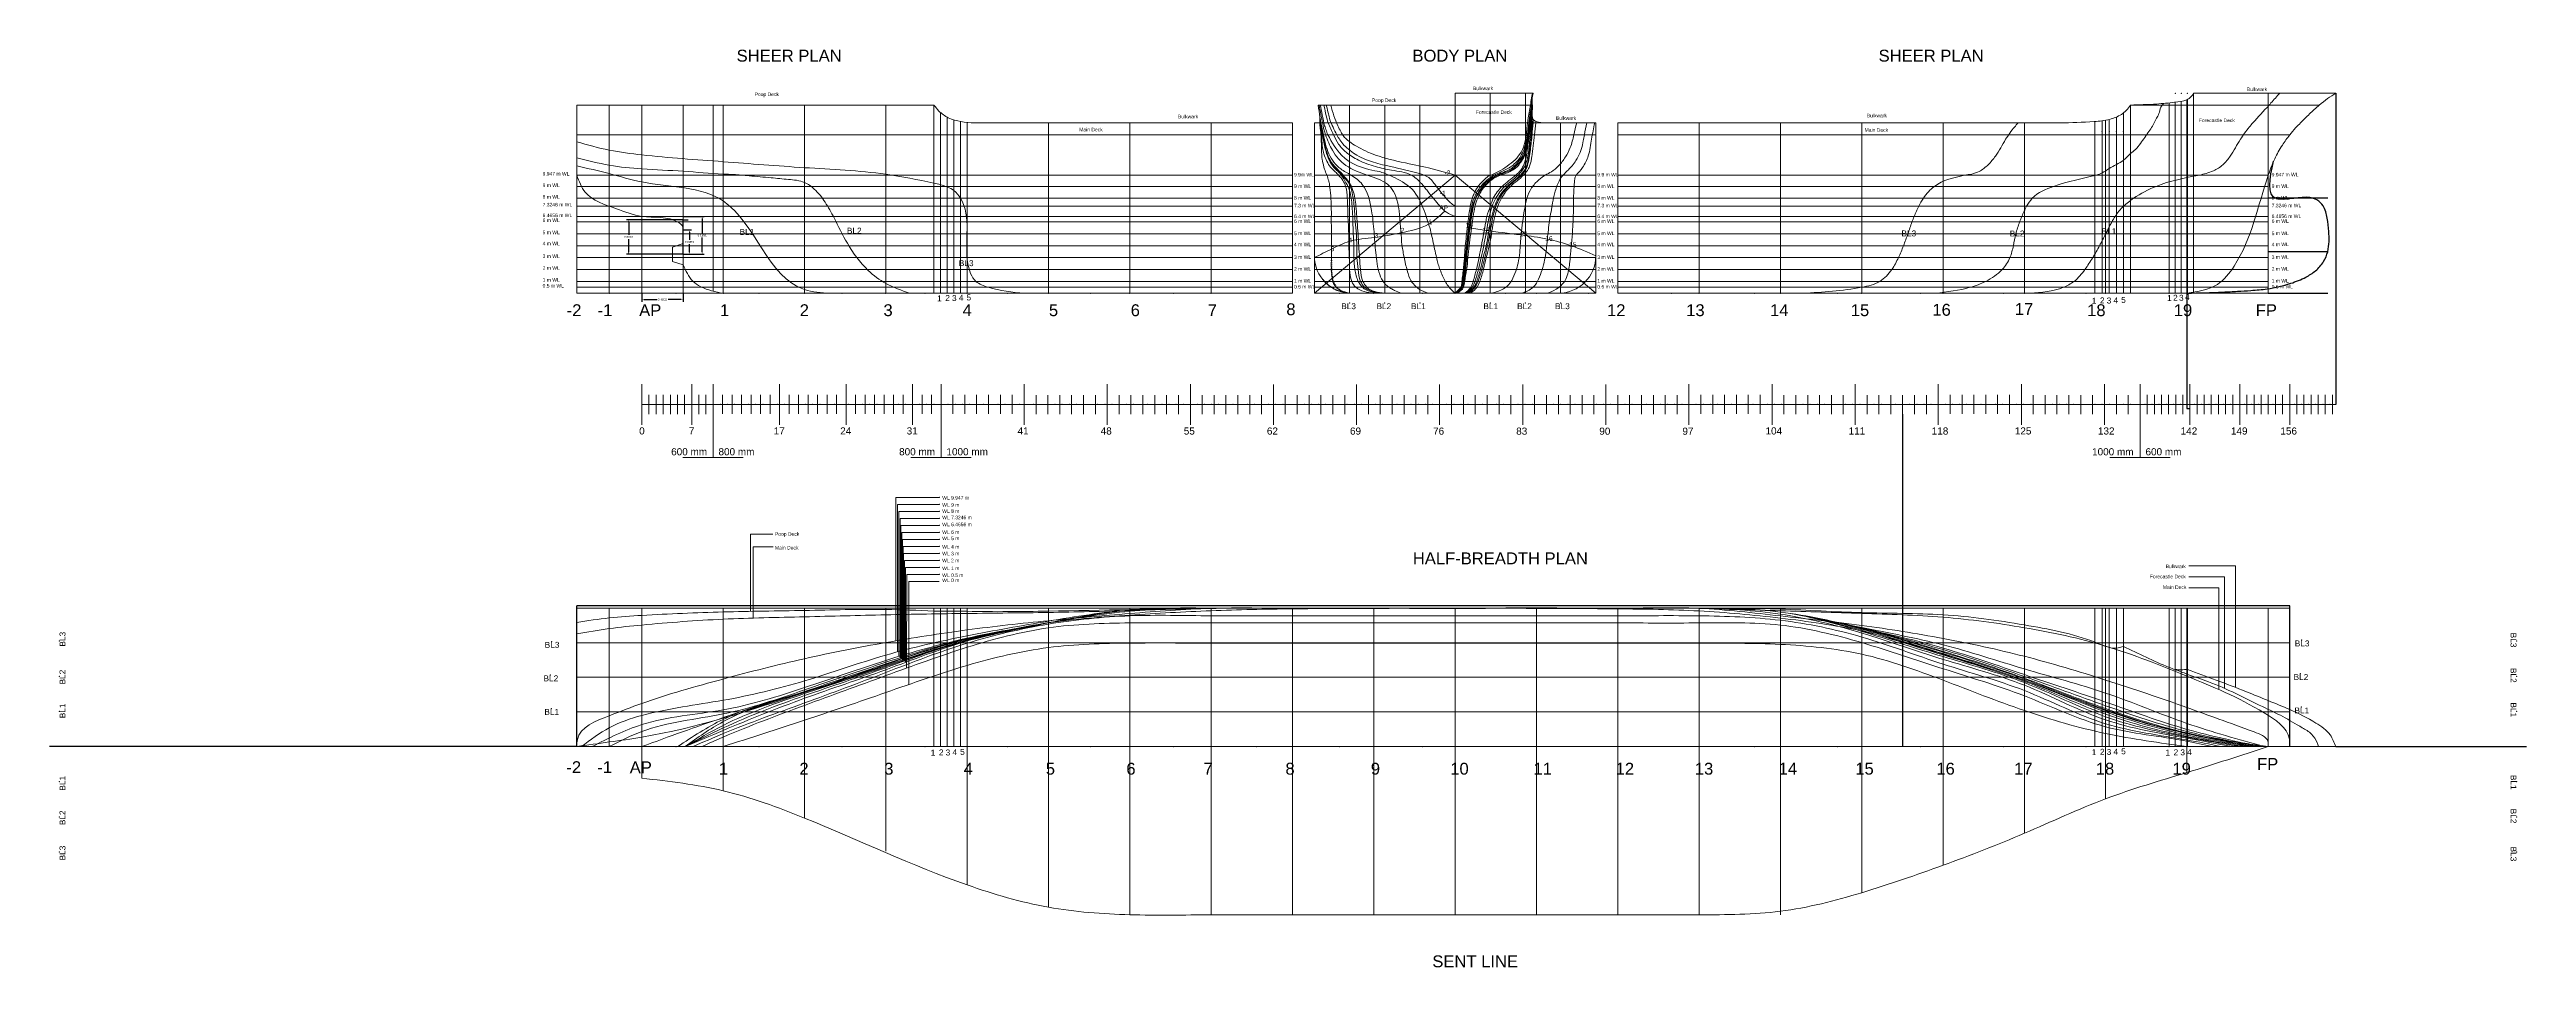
# Model space of a CAD drawing. Header units: inches. Extents: x 2352 to 5451, y 15 to 423.
# Drawn here: x 5225.4 to 5434.1, y 15.3 to 92.6 of the extents above; entities that cross this region are included whole.
import ezdxf

# ---------------------------------------------------------------- set-up
doc = ezdxf.new("R2010")
doc.units = ezdxf.units.IN
doc.header["$MEASUREMENT"] = 0
doc.layers.add('GBPD21', color=7, linetype='Continuous')
doc.layers.add('St-1', color=7, linetype='Continuous')
doc.styles.get("Standard").update_dxf_attribs({"font": 'arial.ttf'})
doc.dimstyles.get("Standard").update_dxf_attribs({"dimtxt": 0.18, "dimasz": 0.18, "dimexe": 0.18, "dimexo": 0.0625, "dimgap": 0.09, "dimtad": 0, "dimtih": 1, "dimtoh": 1, "dimdec": 4, "dimzin": 0, "dimdsep": 46, "dimtxsty": 'Standard', "dimcen": 0.09, "dimadec": 0, "dimazin": 0, "dimtfac": 1, "dimtdec": 4, "dimtofl": 0, "dimtmove": 0, "dimatfit": 3, "dimfxl": 1, "dimtolj": 1, "dimtzin": 0, "dimarcsym": 0})

# ---------------------------------------------------------------- blocks, each defined once
blk = doc.blocks.new('*D210')
at = {"layer": 'Defpoints', "color": 0, "transparency": 16777216}
for p in [(5278.81, 78.23), (5274.22, 75.32), (5278.81, 75.32)]:
    blk.add_point(p, dxfattribs=at)
at = {"layer": 'St-1', "color": 0, "lineweight": -2, "transparency": 16777216}
for p, q in [((5278.75, 78.23), (5274.04, 78.23)), ((5274.22, 78.05), (5274.22, 76.96)), ((5278.75, 75.32), (5274.04, 75.32)), ((5274.22, 75.5), (5274.22, 76.59))]:
    blk.add_line(p, q, dxfattribs=at)
at = {"layer": 'St-1', "color": 0, "transparency": 16777216}
for points in [[(5274.19, 78.05), (5274.25, 78.05), (5274.22, 78.23)], [(5274.19, 75.5), (5274.25, 75.5), (5274.22, 75.32)]]:
    blk.add_solid(points, dxfattribs=at)
at = {"layer": 'St-1', "color": 0, "transparency": 16777216, "insert": (5274.22, 76.77), "char_height": 0.18, "attachment_point": 5}
blk.add_mtext('\\A1;2.9010', dxfattribs=at)
blk = doc.blocks.new('*D211')
at = {"layer": 'Defpoints', "color": 0, "transparency": 16777216}
for p in [(5278.81, 77.37), (5278.81, 75.32), (5279.33, 75.32)]:
    blk.add_point(p, dxfattribs=at)
at = {"layer": 'St-1', "color": 0, "lineweight": -2, "transparency": 16777216}
for p, q in [((5278.87, 77.37), (5279.51, 77.37)), ((5278.87, 75.32), (5279.51, 75.32)), ((5279.33, 77.19), (5279.33, 76.53)), ((5279.33, 75.5), (5279.33, 76.17))]:
    blk.add_line(p, q, dxfattribs=at)
at = {"layer": 'St-1', "color": 0, "transparency": 16777216}
for points in [[(5279.3, 77.19), (5279.36, 77.19), (5279.33, 77.37)], [(5279.3, 75.5), (5279.36, 75.5), (5279.33, 75.32)]]:
    blk.add_solid(points, dxfattribs=at)
at = {"layer": 'St-1', "color": 0, "transparency": 16777216, "insert": (5279.33, 76.35), "char_height": 0.18, "attachment_point": 5}
blk.add_mtext('\\A1;2.0453', dxfattribs=at)
blk = doc.blocks.new('*D212')
at = {"layer": 'Defpoints', "color": 0, "transparency": 16777216}
for p in [(5278.81, 78.51), (5278.81, 75.32), (5280.41, 75.32)]:
    blk.add_point(p, dxfattribs=at)
at = {"layer": 'St-1', "color": 0, "lineweight": -2, "transparency": 16777216}
for p, q in [((5278.87, 78.51), (5280.59, 78.51)), ((5280.41, 78.33), (5280.41, 77.1)), ((5278.87, 75.32), (5280.59, 75.32)), ((5280.41, 75.5), (5280.41, 76.73))]:
    blk.add_line(p, q, dxfattribs=at)
at = {"layer": 'St-1', "color": 0, "transparency": 16777216}
for points in [[(5280.38, 78.33), (5280.44, 78.33), (5280.41, 78.51)], [(5280.38, 75.5), (5280.44, 75.5), (5280.41, 75.32)]]:
    blk.add_solid(points, dxfattribs=at)
at = {"layer": 'St-1', "color": 0, "transparency": 16777216, "insert": (5280.41, 76.92), "char_height": 0.18, "attachment_point": 5}
blk.add_mtext('\\A1;3.1831', dxfattribs=at)
blk = doc.blocks.new('*D213')
at = {"layer": 'Defpoints', "color": 0, "transparency": 16777216}
for p in [(5275.33, 72.04), (5278.81, 72.04), (5278.81, 71.51)]:
    blk.add_point(p, dxfattribs=at)
at = {"layer": 'St-1', "color": 0, "lineweight": -2, "transparency": 16777216}
for p, q in [((5275.33, 71.98), (5275.33, 71.33)), ((5275.51, 71.51), (5276.61, 71.51)), ((5278.63, 71.51), (5277.54, 71.51)), ((5278.81, 71.98), (5278.81, 71.33))]:
    blk.add_line(p, q, dxfattribs=at)
at = {"layer": 'St-1', "color": 0, "transparency": 16777216}
for points in [[(5275.51, 71.54), (5275.51, 71.48), (5275.33, 71.51)], [(5278.63, 71.54), (5278.63, 71.48), (5278.81, 71.51)]]:
    blk.add_solid(points, dxfattribs=at)
at = {"layer": 'St-1', "color": 0, "transparency": 16777216, "insert": (5277.07, 71.51), "char_height": 0.18, "attachment_point": 5}
blk.add_mtext('\\A1;3.4815', dxfattribs=at)

msp = doc.modelspace()

# ---------------------------------------------------------------- hatches: boundary and pattern name
at = {"lineweight": 5}
h = msp.add_hatch(dxfattribs=at)
h.set_pattern_fill('ANSI31', color=256)
h.set_pattern_definition([(45, (2020.08298, -7.0618), (-0.0883883476, 0.0883883476), [])])
h.paths.add_polyline_path([(5343.83076, 85.38191), (5332.62356, 85.38191), (5332.62356, 73.27834, 0.2340063), (5335.12076, 72.04191), (5343.83076, 72.04191)])
h.paths.add_polyline_path([(5343.83076, 81.98891), (5334.85606, 81.98891), (5334.85606, 72.05309, 0.021103014), (5335.12076, 72.04191), (5343.83076, 72.04191)])
edge = h.paths.add_edge_path(flags=16)
edge.add_line((5334.85606, 81.98891), (5333.40676, 81.98891))
edge.add_line((5333.40676, 81.98891), (5333.40676, 74.82872))
edge.add_spline(control_points=[(5333.40676, 74.82872), (5333.40902, 74.7191), (5333.41126, 74.60943), (5333.41397, 74.49975)], knot_values=[10.629335379, 10.629335379, 10.629335379, 10.629335379, 10.958520703, 10.958520703, 10.958520703, 10.958520703], degree=3, periodic=0)
edge.add_spline(control_points=[(5333.41397, 74.49975), (5333.41481, 74.46567), (5333.4157, 74.43159), (5333.41664, 74.39751)], knot_values=[10.958520703, 10.958520703, 10.958520703, 10.958520703, 11.060792687, 11.060792687, 11.060792687, 11.060792687], degree=3, periodic=0)
edge.add_spline(control_points=[(5333.41664, 74.39751), (5333.41827, 74.33881), (5333.42008, 74.28012), (5333.42214, 74.22142)], knot_values=[11.060792687, 11.060792687, 11.060792687, 11.060792687, 11.236914815, 11.236914815, 11.236914815, 11.236914815], degree=3, periodic=0)
edge.add_spline(control_points=[(5333.42214, 74.22142), (5333.42368, 74.17755), (5333.428, 74.06492), (5333.43345, 73.95229), (5333.43769, 73.8836)], knot_values=[11.236914815, 11.236914815, 11.236914815, 11.236914815, 11.36852122, 11.574821143, 11.574821143, 11.574821143, 11.574821143], degree=3, periodic=0)
edge.add_spline(control_points=[(5333.43769, 73.8836), (5333.44065, 73.83551), (5333.44406, 73.78745), (5333.44808, 73.73945)], knot_values=[11.574821143, 11.574821143, 11.574821143, 11.574821143, 11.719269394, 11.719269394, 11.719269394, 11.719269394], degree=3, periodic=0)
edge.add_spline(control_points=[(5333.44808, 73.73945), (5333.45123, 73.70177), (5333.45476, 73.66413), (5333.45874, 73.62654)], knot_values=[11.719269394, 11.719269394, 11.719269394, 11.719269394, 11.832677139, 11.832677139, 11.832677139, 11.832677139], degree=3, periodic=0)
edge.add_spline(control_points=[(5333.45874, 73.62654), (5333.46435, 73.57354), (5333.47336, 73.50042), (5333.48452, 73.42758), (5333.48779, 73.40746)], knot_values=[11.832677139, 11.832677139, 11.832677139, 11.832677139, 11.99257293, 12.053676266, 12.053676266, 12.053676266, 12.053676266], degree=3, periodic=0)
edge.add_spline(control_points=[(5333.48779, 73.40746), (5333.4935, 73.37238), (5333.49977, 73.33738), (5333.50671, 73.30252)], knot_values=[12.053676266, 12.053676266, 12.053676266, 12.053676266, 12.160267797, 12.160267797, 12.160267797, 12.160267797], degree=3, periodic=0)
edge.add_spline(control_points=[(5333.50671, 73.30252), (5333.5101, 73.28547), (5333.51365, 73.26847), (5333.51738, 73.25149)], knot_values=[12.160267797, 12.160267797, 12.160267797, 12.160267797, 12.212367608, 12.212367608, 12.212367608, 12.212367608], degree=3, periodic=0)
edge.add_spline(control_points=[(5333.51738, 73.25149), (5333.52901, 73.19853), (5333.54232, 73.14592), (5333.55771, 73.09383)], knot_values=[12.212367608, 12.212367608, 12.212367608, 12.212367608, 12.374946055, 12.374946055, 12.374946055, 12.374946055], degree=3, periodic=0)
edge.add_spline(control_points=[(5333.55771, 73.09383), (5333.5657, 73.06679), (5333.57424, 73.03989), (5333.5834, 73.01314)], knot_values=[12.374946055, 12.374946055, 12.374946055, 12.374946055, 12.459356682, 12.459356682, 12.459356682, 12.459356682], degree=3, periodic=0)
edge.add_spline(control_points=[(5333.5834, 73.01314), (5333.58679, 73.00325), (5333.59027, 72.99337), (5333.59383, 72.98352)], knot_values=[12.459356682, 12.459356682, 12.459356682, 12.459356682, 12.49059569, 12.49059569, 12.49059569, 12.49059569], degree=3, periodic=0)
edge.add_spline(control_points=[(5333.59383, 72.98352), (5333.59681, 72.97527), (5333.59986, 72.96704), (5333.60296, 72.95882)], knot_values=[12.49059569, 12.49059569, 12.49059569, 12.49059569, 12.516761721, 12.516761721, 12.516761721, 12.516761721], degree=3, periodic=0)
edge.add_spline(control_points=[(5333.60296, 72.95882), (5333.61334, 72.93134), (5333.62443, 72.90405), (5333.63627, 72.87698)], knot_values=[12.516761721, 12.516761721, 12.516761721, 12.516761721, 12.604247737, 12.604247737, 12.604247737, 12.604247737], degree=3, periodic=0)
edge.add_spline(control_points=[(5333.63627, 72.87698), (5333.63627, 72.87698), (5333.63627, 72.87698), (5333.63627, 72.87697)], knot_values=[12.604247737, 12.604247737, 12.604247737, 12.604247737, 12.604257253, 12.604257253, 12.604257253, 12.604257253], degree=3, periodic=0)
edge.add_spline(control_points=[(5333.63627, 72.87697), (5333.64128, 72.8655), (5333.65211, 72.8415), (5333.66355, 72.81767), (5333.66971, 72.80524)], knot_values=[12.604257253, 12.604257253, 12.604257253, 12.604257253, 12.641318865, 12.682105544, 12.682105544, 12.682105544, 12.682105544], degree=3, periodic=0)
edge.add_spline(control_points=[(5333.66971, 72.80524), (5333.67406, 72.79646), (5333.6785, 72.78771), (5333.68303, 72.77899)], knot_values=[12.682105544, 12.682105544, 12.682105544, 12.682105544, 12.710933654, 12.710933654, 12.710933654, 12.710933654], degree=3, periodic=0)
edge.add_spline(control_points=[(5333.68303, 72.77899), (5333.68712, 72.7711), (5333.69128, 72.76324), (5333.69551, 72.75542)], knot_values=[12.710933654, 12.710933654, 12.710933654, 12.710933654, 12.737023523, 12.737023523, 12.737023523, 12.737023523], degree=3, periodic=0)
edge.add_spline(control_points=[(5333.69551, 72.75542), (5333.70956, 72.72942), (5333.72436, 72.70377), (5333.73988, 72.67857)], knot_values=[12.737023523, 12.737023523, 12.737023523, 12.737023523, 12.823659343, 12.823659343, 12.823659343, 12.823659343], degree=3, periodic=0)
edge.add_spline(control_points=[(5333.73988, 72.67857), (5333.75402, 72.65563), (5333.76877, 72.63307), (5333.78411, 72.61098)], knot_values=[12.823659343, 12.823659343, 12.823659343, 12.823659343, 12.90255277, 12.90255277, 12.90255277, 12.90255277], degree=3, periodic=0)
edge.add_spline(control_points=[(5333.78411, 72.61098), (5333.78969, 72.60295), (5333.79534, 72.59498), (5333.80107, 72.58707)], knot_values=[12.90255277, 12.90255277, 12.90255277, 12.90255277, 12.931224305, 12.931224305, 12.931224305, 12.931224305], degree=3, periodic=0)
edge.add_spline(control_points=[(5333.80107, 72.58707), (5333.80638, 72.57975), (5333.81176, 72.57248), (5333.81721, 72.56527)], knot_values=[12.931224305, 12.931224305, 12.931224305, 12.931224305, 12.957796641, 12.957796641, 12.957796641, 12.957796641], degree=3, periodic=0)
edge.add_spline(control_points=[(5333.81721, 72.56527), (5333.83495, 72.54179), (5333.85339, 72.51894), (5333.87252, 72.49684)], knot_values=[12.957796641, 12.957796641, 12.957796641, 12.957796641, 13.044358029, 13.044358029, 13.044358029, 13.044358029], degree=3, periodic=0)
edge.add_spline(control_points=[(5333.87252, 72.49684), (5333.88996, 72.47667), (5333.90798, 72.45713), (5333.92656, 72.43829)], knot_values=[13.044358029, 13.044358029, 13.044358029, 13.044358029, 13.123310498, 13.123310498, 13.123310498, 13.123310498], degree=3, periodic=0)
edge.add_spline(control_points=[(5333.92656, 72.43829), (5333.93319, 72.43156), (5333.9399, 72.42493), (5333.94668, 72.41838)], knot_values=[13.123310498, 13.123310498, 13.123310498, 13.123310498, 13.151513442, 13.151513442, 13.151513442, 13.151513442], degree=3, periodic=0)
edge.add_spline(control_points=[(5333.94668, 72.41838), (5333.9528, 72.41247), (5333.95898, 72.40663), (5333.96521, 72.40088)], knot_values=[13.151513442, 13.151513442, 13.151513442, 13.151513442, 13.176982993, 13.176982993, 13.176982993, 13.176982993], degree=3, periodic=0)
edge.add_spline(control_points=[(5333.96521, 72.40088), (5333.98526, 72.38238), (5334.0059, 72.36469), (5334.02712, 72.34792)], knot_values=[13.176982993, 13.176982993, 13.176982993, 13.176982993, 13.258872073, 13.258872073, 13.258872073, 13.258872073], degree=3, periodic=0)
edge.add_spline(control_points=[(5334.02712, 72.34792), (5334.03804, 72.3393), (5334.04911, 72.33091), (5334.06033, 72.32278)], knot_values=[13.258872073, 13.258872073, 13.258872073, 13.258872073, 13.301007508, 13.301007508, 13.301007508, 13.301007508], degree=3, periodic=0)
edge.add_spline(control_points=[(5334.06033, 72.32278), (5334.06452, 72.31974), (5334.06873, 72.31674), (5334.07297, 72.31378)], knot_values=[13.301007508, 13.301007508, 13.301007508, 13.301007508, 13.316751742, 13.316751742, 13.316751742, 13.316751742], degree=3, periodic=0)
edge.add_spline(control_points=[(5334.07297, 72.31378), (5334.07625, 72.31148), (5334.07953, 72.30921), (5334.08284, 72.30696)], knot_values=[13.316751742, 13.316751742, 13.316751742, 13.316751742, 13.328935512, 13.328935512, 13.328935512, 13.328935512], degree=3, periodic=0)
edge.add_spline(control_points=[(5334.08284, 72.30696), (5334.08298, 72.30686), (5334.09433, 72.29912), (5334.10583, 72.29165), (5334.11732, 72.28451)], knot_values=[13.328935512, 13.328935512, 13.328935512, 13.328935512, 13.329462286, 13.37081757, 13.37081757, 13.37081757, 13.37081757], degree=3, periodic=0)
edge.add_spline(control_points=[(5334.11732, 72.28451), (5334.12867, 72.27746), (5334.14015, 72.27065), (5334.15175, 72.26406)], knot_values=[13.37081757, 13.37081757, 13.37081757, 13.37081757, 13.411647638, 13.411647638, 13.411647638, 13.411647638], degree=3, periodic=0)
edge.add_spline(control_points=[(5334.15175, 72.26406), (5334.15608, 72.26161), (5334.16042, 72.25918), (5334.16478, 72.25679)], knot_values=[13.411647638, 13.411647638, 13.411647638, 13.411647638, 13.426862447, 13.426862447, 13.426862447, 13.426862447], degree=3, periodic=0)
edge.add_spline(control_points=[(5334.16478, 72.25679), (5334.17604, 72.25061), (5334.18741, 72.24463), (5334.19889, 72.23884)], knot_values=[13.426862447, 13.426862447, 13.426862447, 13.426862447, 13.466149977, 13.466149977, 13.466149977, 13.466149977], degree=3, periodic=0)
edge.add_spline(control_points=[(5334.19889, 72.23884), (5334.22309, 72.22663), (5334.24777, 72.21527), (5334.27287, 72.20466)], knot_values=[13.466149977, 13.466149977, 13.466149977, 13.466149977, 13.548986774, 13.548986774, 13.548986774, 13.548986774], degree=3, periodic=0)
edge.add_spline(control_points=[(5334.27287, 72.20466), (5334.28593, 72.19914), (5334.29911, 72.19383), (5334.31239, 72.18869)], knot_values=[13.548986774, 13.548986774, 13.548986774, 13.548986774, 13.592077643, 13.592077643, 13.592077643, 13.592077643], degree=3, periodic=0)
edge.add_spline(control_points=[(5334.31239, 72.18869), (5334.33605, 72.17955), (5334.36005, 72.171), (5334.38433, 72.16296)], knot_values=[13.592077643, 13.592077643, 13.592077643, 13.592077643, 13.668864718, 13.668864718, 13.668864718, 13.668864718], degree=3, periodic=0)
edge.add_spline(control_points=[(5334.38433, 72.16296), (5334.43597, 72.14588), (5334.48891, 72.1311), (5334.54271, 72.11784)], knot_values=[13.668864718, 13.668864718, 13.668864718, 13.668864718, 13.83211504, 13.83211504, 13.83211504, 13.83211504], degree=3, periodic=0)
edge.add_spline(control_points=[(5334.54271, 72.11784), (5334.5725, 72.11049), (5334.60255, 72.10361), (5334.63278, 72.09706)], knot_values=[13.83211504, 13.83211504, 13.83211504, 13.83211504, 13.922508036, 13.922508036, 13.922508036, 13.922508036], degree=3, periodic=0)
edge.add_spline(control_points=[(5334.63278, 72.09706), (5334.64902, 72.09355), (5334.66531, 72.09012), (5334.68165, 72.08678)], knot_values=[13.922508036, 13.922508036, 13.922508036, 13.922508036, 13.971049176, 13.971049176, 13.971049176, 13.971049176], degree=3, periodic=0)
edge.add_spline(control_points=[(5334.68165, 72.08678), (5334.73943, 72.07493), (5334.79775, 72.06401), (5334.85606, 72.05309)], knot_values=[13.971049176, 13.971049176, 13.971049176, 13.971049176, 14.142794965, 14.142794965, 14.142794965, 14.142794965], degree=3, periodic=0)
edge.add_line((5334.85606, 72.05309), (5334.85606, 81.98891))
h.paths.add_polyline_path([(5333.03076, 81.98891), (5332.62356, 81.98891), (5332.62356, 73.27834, 0.047830403), (5333.03076, 72.83852)], flags=16)
edge = h.paths.add_edge_path(flags=16)
edge.add_spline(control_points=[(5333.40676, 74.82872), (5333.38085, 76.08468), (5333.33068, 78.26906), (5333.40545, 80.57454), (5333.13428, 81.68267), (5333.06978, 81.87349), (5333.03076, 81.98891)], knot_values=[3.439763911, 3.439763911, 3.439763911, 3.439763911, 7.211160723, 10.025170623, 10.264092163, 10.629335379, 10.629335379, 10.629335379, 10.629335379], degree=3, periodic=0)
edge.add_line((5333.03076, 81.98891), (5333.03076, 72.83852))
edge.add_arc((5335.12076, 75.18191), 3.14, 228.2712366, 236.9165561)
edge.add_line((5333.40676, 72.55098), (5333.40676, 74.82872))
h.paths.add_polyline_path([(5343.83076, 85.38191), (5332.62356, 85.38191), (5332.62356, 81.98891), (5333.03076, 81.98891), (5343.83076, 81.98891)], flags=17)
edge = h.paths.add_edge_path(flags=16)
edge.add_line((5333.40676, 81.98891), (5333.03076, 81.98891))
edge.add_spline(control_points=[(5333.03076, 81.98891), (5333.06978, 81.87349), (5333.13428, 81.68267), (5333.40545, 80.57454), (5333.33068, 78.26906), (5333.38085, 76.08468), (5333.40676, 74.82872)], knot_values=[3.439763911, 3.439763911, 3.439763911, 3.439763911, 3.805007128, 4.043928667, 6.857938568, 10.629335379, 10.629335379, 10.629335379, 10.629335379], degree=3, periodic=0)
edge.add_line((5333.40676, 74.82872), (5333.40676, 81.98891))
edge = h.paths.add_edge_path(flags=16)
edge.add_spline(control_points=[(5334.85606, 72.05309), (5334.57991, 72.1048), (5334.07012, 72.20027), (5333.61167, 72.81742), (5333.46185, 73.45753), (5333.421, 74.12822), (5333.41184, 74.58256), (5333.40676, 74.82872)], knot_values=[10.629335379, 10.629335379, 10.629335379, 10.629335379, 11.442668058, 12.130811479, 12.779557414, 13.403609125, 14.142794965, 14.142794965, 14.142794965, 14.142794965], degree=3, periodic=0)
edge.add_line((5333.40676, 74.82872), (5333.40676, 72.55098))
edge.add_arc((5335.12076, 75.18191), 3.14, 236.9165561, 265.1646095)

# ---------------------------------------------------------------- linework, layer by layer
for p, q in [((5299.93076, 87.88191), (5269.85076, 87.88191)), ((5269.85076, 85.38191), (5269.85076, 87.88191)), ((5272.59076, 72.04191), (5272.59076, 87.88191)), ((5275.33076, 81.98891), (5275.33076, 87.88191)), ((5278.81221, 72.04191), (5278.81221, 87.88191)), ((5282.18076, 72.04191), (5282.18076, 87.88191)), ((5289.03076, 72.04191), (5289.03076, 87.88191)), ((5295.88076, 72.04191), (5295.88076, 87.88191)), ((5299.93076, 72.04191), (5299.93076, 87.88191)), ((5335.14994, 87.88191), (5332.28701, 87.88191)), ((5334.94326, 72.04191), (5334.94326, 87.88191)), ((5350.34797, 87.88191), (5335.14994, 87.88191)), ((5337.90576, 72.04191), (5337.90576, 87.88191)), ((5340.86826, 72.04191), (5340.86826, 87.88191)), ((5349.23589, 88.88191), (5343.83076, 88.88191)), ((5343.83076, 85.38191), (5343.83076, 88.88191)), ((5346.79326, 72.04191), (5346.79326, 88.88191)), ((5349.23589, 88.88191), (5350.39457, 88.88191)), ((5349.75576, 72.04191), (5349.75576, 88.88191)), ((5400.73076, 87.88191), (5416.6259, 87.88191)), ((5405.48076, 72.04191), (5405.48076, 88.35007)), ((5406.03922, 88.88191), (5418.01638, 88.88191)), ((5412.33076, 72.04191), (5412.33076, 88.88191)), ((5330.13076, 86.38191), (5303.35223, 86.38191)), ((5309.58076, 72.04191), (5309.58076, 86.38191)), ((5316.43076, 72.04191), (5316.43076, 86.38191)), ((5323.28076, 72.04191), (5323.28076, 86.38191)), ((5330.13076, 85.38191), (5330.13076, 86.38191)), ((5331.98076, 85.38191), (5331.98076, 86.38191)), ((5355.68076, 86.38191), (5331.98076, 86.38191)), ((5352.71826, 72.04191), (5352.71826, 86.38191)), ((5355.68076, 85.38191), (5355.68076, 86.38191)), ((5394.7619, 86.38191), (5357.53076, 86.38191)), ((5357.53076, 85.38191), (5357.53076, 86.38191)), ((5364.38076, 72.04191), (5364.38076, 86.38191)), ((5371.23076, 72.04191), (5371.23076, 86.38191)), ((5378.08076, 72.04191), (5378.08076, 86.38191)), ((5384.93076, 72.04191), (5384.93076, 86.38191)), ((5391.78076, 72.04191), (5391.78076, 86.38191)), ((5398.63076, 72.04191), (5398.63076, 86.60889)), ((5269.85076, 81.98891), (5269.85076, 85.38191)), ((5269.85076, 85.38191), (5330.13076, 85.38191)), ((5269.85076, 72.04191), (5269.85076, 85.38191)), ((5299.93076, 85.38191), (5302.73076, 85.38191)), ((5330.13076, 72.04191), (5330.13076, 85.38191)), ((5355.68076, 85.38191), (5331.98076, 85.38191)), ((5331.98076, 85.38191), (5331.98076, 81.98891)), ((5331.98076, 85.38191), (5355.68076, 85.38191)), ((5343.83076, 72.04191), (5343.83076, 85.38191)), ((5343.83076, 72.04191), (5343.83076, 85.38191)), ((5355.68076, 75.18191), (5355.68076, 85.38191)), ((5357.53076, 85.38191), (5414.13356, 85.38191)), ((5357.53076, 72.04191), (5357.53076, 85.38191)), ((5269.85076, 81.98891), (5330.13076, 81.98891)), ((5275.33076, 72.04191), (5275.33076, 81.98891)), ((5355.68076, 81.98891), (5331.98076, 81.98891)), ((5331.98076, 81.98891), (5331.98076, 75.18191)), ((5343.83076, 81.98891), (5331.98076, 72.04191)), ((5331.98076, 81.98891), (5355.68076, 81.98891)), ((5343.83076, 81.98891), (5343.83076, 72.04191)), ((5343.83076, 81.98891), (5355.68076, 72.04191)), ((5355.68076, 75.18191), (5355.68076, 81.98891)), ((5357.53076, 81.98891), (5412.33076, 81.98891)), ((5412.33076, 81.98891), (5412.33076, 72.04191)), ((5330.13076, 81.04191), (5269.85076, 81.04191)), ((5330.13076, 80.04191), (5269.85076, 80.04191)), ((5330.13076, 79.36651), (5269.85076, 79.36651)), ((5272.59076, 72.04191), (5272.59076, 79.98071)), ((5331.98076, 81.04191), (5355.68076, 81.04191)), ((5331.98076, 80.04191), (5355.68076, 80.04191)), ((5343.83076, 79.36651), (5331.98076, 79.36651)), ((5355.68076, 79.36651), (5331.98076, 79.36651)), ((5343.83076, 79.36651), (5355.68076, 79.36651)), ((5355.68076, 78.50751), (5355.68076, 79.36651)), ((5357.53076, 81.04191), (5412.33076, 81.04191)), ((5357.53076, 80.04191), (5412.33076, 80.04191)), ((5357.53076, 79.36651), (5412.33076, 79.36651)), ((5330.13076, 78.50751), (5269.85076, 78.50751)), ((5330.13076, 78.04191), (5269.85076, 78.04191)), ((5275.33076, 78.50746), (5274.68906, 78.50746)), ((5275.33076, 72.04191), (5275.33076, 78.50746)), ((5278.81221, 76.22279), (5278.81221, 78.64755)), ((5343.83076, 78.50751), (5331.98076, 78.50751)), ((5331.98076, 78.50751), (5355.68076, 78.50751)), ((5331.98076, 78.04191), (5355.68076, 78.04191)), ((5343.83076, 78.50751), (5355.68076, 78.50751)), ((5357.53076, 78.50751), (5412.33076, 78.50751)), ((5357.53076, 78.04191), (5412.33076, 78.04191)), ((5330.13076, 77.04191), (5269.85076, 77.04191)), ((5330.13076, 76.04191), (5269.85076, 76.04191)), ((5277.92391, 75.92124), (5278.81221, 76.22279)), ((5277.92391, 75.92124), (5277.92391, 74.7276)), ((5278.81221, 75.32442), (5278.81221, 76.22279)), ((5278.81221, 72.04191), (5278.81221, 75.32442)), ((5331.98076, 77.04191), (5355.68076, 77.04191)), ((5331.98076, 76.04191), (5355.68076, 76.04191)), ((5331.98076, 75.18191), (5331.98076, 72.04191)), ((5355.68076, 72.04191), (5355.68076, 75.18191)), ((5357.53076, 77.04191), (5412.33076, 77.04191)), ((5357.53076, 76.04191), (5412.33076, 76.04191)), ((5330.13076, 75.04191), (5269.85076, 75.04191)), ((5330.13076, 74.04191), (5269.85076, 74.04191)), ((5330.13076, 73.04191), (5269.85076, 73.04191)), ((5275.33076, 72.04191), (5275.33076, 73.38691)), ((5277.92391, 74.7276), (5278.81221, 74.42605)), ((5282.18076, 72.04191), (5282.18076, 73.30991)), ((5331.98076, 75.04191), (5355.68076, 75.04191)), ((5331.98076, 74.04191), (5355.68076, 74.04191)), ((5331.98076, 73.04191), (5355.68076, 73.04191)), ((5355.67764, 75.04191), (5355.68076, 75.04191)), ((5357.53076, 75.04191), (5412.33076, 75.04191)), ((5357.53076, 74.04191), (5412.33076, 74.04191)), ((5357.53076, 73.04191), (5412.33076, 73.04191)), ((5330.13076, 72.54191), (5269.85076, 72.54191)), ((5275.33076, 72.04191), (5269.85076, 72.04191)), ((5272.59076, 72.04191), (5272.59076, 72.49791)), ((5272.59076, 72.04191), (5272.59076, 72.25691)), ((5275.33076, 72.04191), (5275.33076, 72.48491)), ((5330.13076, 72.04191), (5275.33076, 72.04191)), ((5275.33076, 72.04191), (5330.13076, 72.04191)), ((5331.98076, 72.54191), (5355.68076, 72.54191)), ((5331.98076, 72.04191), (5335.12076, 72.04191)), ((5355.68076, 72.04191), (5331.98076, 72.04191)), ((5331.98076, 72.04191), (5355.68076, 72.04191)), ((5335.12076, 72.04191), (5352.54076, 72.04191)), ((5344.63799, 72.04191), (5343.83076, 72.04191)), ((5352.54076, 72.04191), (5355.68076, 72.04191)), ((5357.53076, 72.54191), (5412.33076, 72.54191)), ((5405.48076, 72.04191), (5357.53076, 72.04191)), ((5357.53076, 72.04191), (5405.48076, 72.04191)), ((5405.48076, 72.04191), (5405.48076, 72.65991)), ((5405.48076, 72.04191), (5412.33076, 72.04191)), ((5300.38681, 54.85073), (5296.71429, 54.85073)), ((5296.71429, 42.77105), (5296.71429, 54.85073)), ((5300.38681, 54.2608), (5296.86157, 54.2608)), ((5296.86157, 41.84623), (5296.86157, 54.2608)), ((5300.38681, 53.67087), (5296.97772, 53.67087)), ((5296.97772, 41.46578), (5296.97772, 53.67087)), ((5300.38681, 53.08094), (5297.07579, 53.08094)), ((5297.07579, 41.35361), (5297.07579, 53.08094)), ((5300.38681, 52.49102), (5297.15523, 52.49102)), ((5297.15523, 41.26494), (5297.15523, 52.49102)), ((5284.47543, 45.2567), (5284.47543, 51.75597)), ((5284.47543, 51.75597), (5286.37301, 51.75597)), ((5300.38681, 51.90109), (5297.21961, 51.90109)), ((5297.21961, 41.24003), (5297.21961, 51.90109)), ((5300.38681, 51.31116), (5297.28596, 51.31116)), ((5297.28596, 41.16775), (5297.28596, 51.31116)), ((5300.38681, 50.72123), (5297.32746, 50.72123)), ((5297.32746, 41.16299), (5297.32746, 50.72123)), ((5300.38681, 50.1313), (5297.38208, 50.1313)), ((5297.38208, 41.12328), (5297.38208, 50.1313)), ((5300.38681, 49.54137), (5297.4612, 49.54137)), ((5297.4612, 41.07501), (5297.4612, 49.54137)), ((5300.38681, 48.95144), (5297.53907, 48.95144)), ((5297.53907, 40.95908), (5297.53907, 48.95144)), ((5297.62418, 40.47759), (5297.64913, 48.36151)), ((5300.38681, 48.36151), (5297.64913, 48.36151)), ((5405.62543, 49.09844), (5409.57855, 49.09844)), ((5405.62543, 48.17082), (5408.63014, 48.17082)), ((5408.63014, 38.77816), (5408.63014, 48.17082)), ((5409.57855, 38.84348), (5409.57855, 49.09844)), ((5300.38681, 47.77158), (5297.81435, 47.77158)), ((5297.81435, 39.09675), (5297.81435, 47.77158)), ((5405.62543, 47.24319), (5408.15979, 47.24319)), ((5408.15979, 38.67043), (5408.15979, 47.24319)), ((5269.85076, 33.87174), (5269.85076, 45.53271)), ((5269.85076, 45.53271), (5414.13276, 45.53271)), ((5269.85076, 33.87174), (5269.85076, 45.53271)), ((5272.59076, 33.87174), (5272.59076, 45.53271)), ((5275.33076, 33.87174), (5275.33076, 45.53271)), ((5282.18076, 33.87174), (5282.18076, 45.53271)), ((5289.03076, 33.87174), (5289.03076, 45.53271)), ((5295.88076, 33.87174), (5295.88076, 45.53271)), ((5299.93076, 45.53271), (5299.93076, 33.87174)), ((5300.49076, 45.53271), (5300.49076, 33.87174)), ((5300.49076, 45.53271), (5300.49076, 33.87174)), ((5301.05076, 45.53271), (5301.05076, 33.87174)), ((5301.05076, 45.53271), (5301.05076, 33.87174)), ((5301.61076, 45.53271), (5301.61076, 33.87174)), ((5301.61076, 45.53271), (5301.61076, 33.87174)), ((5302.17076, 45.53271), (5302.17076, 33.87174)), ((5302.17076, 45.53271), (5302.17076, 33.87174)), ((5302.73076, 33.87174), (5302.73076, 45.53271)), ((5309.58076, 33.87174), (5309.58076, 45.53271)), ((5316.43076, 33.87174), (5316.43076, 45.53271)), ((5323.28076, 33.87174), (5323.28076, 45.53271)), ((5323.28076, 33.87174), (5323.28076, 45.50874)), ((5323.28076, 33.87174), (5323.28076, 45.30774)), ((5330.13076, 33.87174), (5330.13076, 45.53271)), ((5330.13076, 33.87174), (5330.13076, 45.50874)), ((5330.13076, 33.87174), (5330.13076, 45.46574)), ((5336.98076, 33.87174), (5336.98076, 45.53271)), ((5336.98076, 33.87174), (5336.98076, 45.50874)), ((5336.98076, 33.87174), (5336.98076, 45.50874)), ((5343.83076, 33.87174), (5343.83076, 45.53271)), ((5343.83076, 33.87174), (5343.83076, 45.50874)), ((5343.83076, 33.87174), (5343.83076, 45.50874)), ((5350.68076, 33.87174), (5350.68076, 45.53271)), ((5350.68076, 33.87174), (5350.68076, 45.50874)), ((5350.68076, 33.87174), (5350.68076, 45.50874)), ((5357.53076, 33.87174), (5357.53076, 45.53271)), ((5357.53076, 33.87174), (5357.53076, 45.50874)), ((5357.53076, 33.87174), (5357.53076, 45.46674)), ((5364.38076, 33.87174), (5364.38076, 45.53271)), ((5364.38076, 33.87174), (5364.38076, 45.50874)), ((5364.38076, 33.87174), (5364.38076, 45.29174)), ((5371.23076, 33.87174), (5371.23076, 45.53271)), ((5371.23076, 33.87174), (5371.23076, 44.68474)), ((5378.08076, 33.87174), (5378.08076, 45.53271)), ((5384.93076, 33.87174), (5384.93076, 45.53271)), ((5391.78076, 33.87174), (5391.78076, 45.53271)), ((5397.73076, 33.87174), (5397.73076, 45.53271)), ((5398.33076, 33.87174), (5398.33076, 45.53271)), ((5398.63076, 33.87174), (5398.63076, 45.53271)), ((5398.93076, 33.87174), (5398.93076, 45.53271)), ((5399.53076, 33.87174), (5399.53076, 45.53271)), ((5400.13076, 33.87174), (5400.13076, 45.53271)), ((5403.96956, 45.53271), (5403.96956, 33.87174)), ((5404.48698, 45.53271), (5404.48698, 33.87174)), ((5405.00439, 45.53271), (5405.00439, 33.87174)), ((5405.48076, 33.87174), (5405.48076, 45.53271)), ((5405.52181, 45.53271), (5405.52181, 33.87174)), ((5412.33076, 33.87174), (5412.33076, 45.53271)), ((5414.13276, 33.87174), (5414.13276, 45.53271)), ((5269.85076, 42.61747), (5414.13276, 42.61747)), ((5378.08076, 33.87174), (5378.08076, 43.59374)), ((5269.85076, 39.70222), (5414.13276, 39.70222)), ((5295.88076, 33.87174), (5295.88076, 40.70074)), ((5384.93076, 33.87174), (5384.93076, 41.64874)), ((5405.48076, 31.68624), (5405.48076, 39.79674)), ((5275.33076, 33.87174), (5275.33076, 38.27174)), ((5289.03076, 33.87174), (5289.03076, 38.42374)), ((5391.78076, 33.87174), (5391.78076, 39.46074)), ((5269.85076, 36.78698), (5414.13276, 36.78698)), ((5272.59076, 33.87174), (5272.59076, 36.47174)), ((5282.18076, 33.87174), (5282.18076, 36.10674)), ((5398.63076, 33.87174), (5398.63076, 36.90174)), ((5405.48076, 33.87174), (5405.48076, 36.87174)), ((5269.85076, 33.87174), (5269.85076, 34.47174)), ((5275.33076, 33.87174), (5269.85076, 33.87174)), ((5272.59076, 33.87174), (5272.59076, 34.25674)), ((5272.59076, 33.87174), (5412.33076, 33.87174)), ((5275.33076, 33.87174), (5275.33076, 34.66274)), ((5275.33076, 31.20954), (5275.33076, 33.87174)), ((5275.33076, 33.87174), (5275.33076, 31.20954)), ((5282.18076, 33.87174), (5282.18076, 30.14824)), ((5289.03076, 33.87174), (5289.03076, 27.84744)), ((5295.88076, 33.87174), (5295.88076, 25.05364)), ((5302.73076, 33.87174), (5302.73076, 22.22014)), ((5309.58076, 33.87174), (5309.58076, 20.34404)), ((5316.43076, 33.87174), (5316.43076, 19.70794)), ((5323.28076, 33.87174), (5323.28076, 19.70794)), ((5330.13076, 33.87174), (5330.13076, 19.70794)), ((5336.98076, 33.87174), (5336.98076, 19.70794)), ((5343.83076, 33.87174), (5343.83076, 19.70794)), ((5350.68076, 33.87174), (5350.68076, 19.70794)), ((5357.53076, 33.87174), (5357.53076, 19.70794)), ((5364.38076, 33.87174), (5364.38076, 19.70794)), ((5371.23076, 33.87174), (5371.23076, 19.70794)), ((5378.08076, 34.05174), (5378.08076, 21.56644)), ((5384.93076, 33.87174), (5384.93076, 23.87514)), ((5391.78076, 33.87174), (5391.78076, 26.56564)), ((5398.63076, 33.87174), (5398.63076, 34.97284)), ((5398.63076, 33.87174), (5398.63076, 29.47364)), ((5405.48076, 33.87174), (5405.48076, 34.97274)), ((5405.48076, 33.87174), (5405.48076, 31.68624)), ((5412.33076, 33.87174), (5412.33076, 34.07174)), ((5412.33076, 33.87174), (5414.13276, 33.87174)), ((5414.13276, 33.87174), (5418.01638, 33.87174)), ((5411.72182, 32.87691), (5411.72182, 32.84407))]:
    msp.add_line(p, q, dxfattribs=at)
at = {"color": 1, "lineweight": 5}
for p, q in [((5281.33076, 72.21903), (5281.33076, 87.88191)), ((5400.73076, 72.04191), (5400.73076, 87.88191)), ((5406.03922, 88.88191), (5406.03922, 72.04191))]:
    msp.add_line(p, q, dxfattribs=at)
at = {"color": 5, "lineweight": 5}
for p, q in [((5403.96956, 88.06915), (5403.97376, 72.04191)), ((5404.48698, 88.12599), (5404.48698, 72.04191)), ((5405.00439, 88.20119), (5405.00439, 72.04191)), ((5405.52181, 88.36939), (5405.52181, 72.04191)), ((5300.49076, 72.04191), (5300.49076, 87.25671)), ((5301.05076, 72.04191), (5301.05076, 86.86334)), ((5301.61076, 72.04191), (5301.61076, 86.63036)), ((5302.17076, 72.04191), (5302.17076, 86.4998)), ((5302.73076, 72.04191), (5302.73076, 86.42861)), ((5397.73076, 72.04191), (5397.73076, 86.50437)), ((5398.33076, 72.04191), (5398.33076, 86.56285)), ((5398.93076, 72.04191), (5398.93076, 86.6725)), ((5399.53076, 72.04191), (5399.53076, 86.8732)), ((5400.13076, 72.04191), (5400.13076, 87.21934))]:
    msp.add_line(p, q, dxfattribs=at)
at = {"color": 18, "lineweight": 5, "true_color": 0x000000}
for p, q in [((5275.33076, 60.97208), (5275.33076, 64.38389)), ((5275.33076, 62.67798), (5412.33076, 62.67798)), ((5275.33076, 62.67798), (5279.53076, 62.67798)), ((5275.33076, 62.67798), (5279.53076, 62.67798)), ((5275.93076, 61.86094), (5275.93076, 63.49503)), ((5276.53076, 61.86094), (5276.53076, 63.49503)), ((5277.13076, 61.86094), (5277.13076, 63.49503)), ((5277.73076, 61.86094), (5277.73076, 63.49503)), ((5278.33076, 61.86094), (5278.33076, 63.49503)), ((5278.93076, 61.86094), (5278.93076, 63.49503)), ((5279.53076, 62.67798), (5278.93076, 62.67798)), ((5279.53076, 60.97208), (5279.53076, 64.38389)), ((5279.53076, 60.97208), (5279.53076, 64.38389)), ((5280.13076, 61.86094), (5280.13076, 63.49503)), ((5280.73076, 61.86094), (5280.73076, 63.49503)), ((5281.33076, 60.97208), (5281.33076, 64.38389)), ((5281.33076, 61.86094), (5281.33076, 63.49503)), ((5286.93076, 60.97208), (5286.93076, 64.38389)), ((5286.93076, 61.86094), (5286.93076, 63.49503)), ((5292.13076, 62.67798), (5291.53076, 62.67798)), ((5292.13076, 62.67798), (5296.33076, 62.67798)), ((5292.13076, 62.67798), (5296.33076, 62.67798)), ((5292.53076, 60.97208), (5292.53076, 64.38389)), ((5292.53076, 61.86094), (5292.53076, 63.49503)), ((5296.33076, 62.67798), (5295.73076, 62.67798)), ((5296.33076, 62.67798), (5300.53076, 62.67798)), ((5296.33076, 62.67798), (5300.53076, 62.67798)), ((5298.13076, 60.97208), (5298.13076, 64.38389)), ((5298.13076, 61.86094), (5298.13076, 63.49503)), ((5300.53076, 62.67798), (5299.93076, 62.67798)), ((5308.93076, 62.67798), (5308.33076, 62.67798)), ((5308.93076, 62.67798), (5313.13076, 62.67798)), ((5308.93076, 62.67798), (5313.13076, 62.67798)), ((5313.13076, 62.67798), (5312.53076, 62.67798)), ((5313.13076, 62.67798), (5317.33076, 62.67798)), ((5313.13076, 62.67798), (5317.33076, 62.67798)), ((5317.33076, 62.67798), (5316.73076, 62.67798)), ((5317.33076, 62.67798), (5321.53076, 62.67798)), ((5317.33076, 62.67798), (5321.53076, 62.67798)), ((5321.53076, 62.67798), (5320.93076, 62.67798)), ((5321.53076, 62.67798), (5325.73076, 62.67798)), ((5321.53076, 62.67798), (5325.73076, 62.67798)), ((5325.73076, 62.67798), (5325.13076, 62.67798)), ((5325.73076, 62.67798), (5329.93076, 62.67798)), ((5325.73076, 62.67798), (5329.93076, 62.67798)), ((5329.93076, 62.67798), (5329.33076, 62.67798)), ((5329.93076, 62.67798), (5334.13076, 62.67798)), ((5329.93076, 62.67798), (5334.13076, 62.67798)), ((5334.13076, 62.67798), (5333.53076, 62.67798)), ((5334.13076, 62.67798), (5338.33076, 62.67798)), ((5334.13076, 62.67798), (5338.33076, 62.67798)), ((5338.33076, 62.67798), (5337.73076, 62.67798)), ((5338.33076, 62.67798), (5342.53076, 62.67798)), ((5338.33076, 62.67798), (5342.53076, 62.67798)), ((5342.53076, 62.67798), (5341.93076, 62.67798)), ((5342.53076, 62.67798), (5346.73076, 62.67798)), ((5342.53076, 62.67798), (5346.73076, 62.67798)), ((5346.73076, 62.67798), (5346.13076, 62.67798)), ((5346.73076, 62.67798), (5350.93076, 62.67798)), ((5346.73076, 62.67798), (5350.93076, 62.67798)), ((5350.93076, 62.67798), (5350.33076, 62.67798)), ((5350.93076, 62.67798), (5355.13076, 62.67798)), ((5350.93076, 62.67798), (5355.13076, 62.67798)), ((5355.13076, 62.67798), (5354.53076, 62.67798)), ((5355.13076, 62.67798), (5359.33076, 62.67798)), ((5355.13076, 62.67798), (5359.33076, 62.67798)), ((5359.33076, 62.67798), (5358.73076, 62.67798)), ((5359.33076, 62.67798), (5363.53076, 62.67798)), ((5359.33076, 62.67798), (5363.53076, 62.67798)), ((5363.53076, 62.67798), (5362.93076, 62.67798)), ((5363.53076, 62.67798), (5367.73076, 62.67798)), ((5363.53076, 62.67798), (5367.73076, 62.67798)), ((5367.73076, 62.67798), (5367.13076, 62.67798)), ((5367.73076, 62.67798), (5371.93076, 62.67798)), ((5367.73076, 62.67798), (5371.93076, 62.67798)), ((5371.93076, 62.67798), (5371.33076, 62.67798)), ((5371.93076, 62.67798), (5376.13076, 62.67798)), ((5371.93076, 62.67798), (5376.13076, 62.67798)), ((5376.13076, 62.67798), (5375.53076, 62.67798)), ((5376.13076, 62.67798), (5380.33076, 62.67798)), ((5376.13076, 62.67798), (5380.33076, 62.67798)), ((5380.33076, 62.67798), (5379.73076, 62.67798)), ((5380.33076, 62.67798), (5384.53076, 62.67798)), ((5380.33076, 62.67798), (5384.53076, 62.67798)), ((5384.53076, 62.67798), (5383.93076, 62.67798)), ((5384.53076, 62.67798), (5388.73076, 62.67798)), ((5384.53076, 62.67798), (5388.73076, 62.67798)), ((5388.73076, 62.67798), (5388.13076, 62.67798)), ((5388.73076, 62.67798), (5392.93076, 62.67798)), ((5388.73076, 62.67798), (5392.93076, 62.67798)), ((5392.93076, 62.67798), (5392.33076, 62.67798)), ((5392.93076, 62.67798), (5397.13076, 62.67798)), ((5392.93076, 62.67798), (5397.13076, 62.67798)), ((5397.13076, 62.67798), (5396.53076, 62.67798)), ((5397.13076, 62.67798), (5401.33076, 62.67798)), ((5397.13076, 62.67798), (5401.33076, 62.67798)), ((5401.33076, 62.67798), (5400.73076, 62.67798)), ((5401.33076, 62.67798), (5405.53076, 62.67798)), ((5401.33076, 62.67798), (5405.53076, 62.67798)), ((5401.53076, 60.96618), (5401.53076, 64.37798)), ((5401.53076, 60.96618), (5401.53076, 64.37798)), ((5401.53076, 60.96618), (5401.53076, 64.37798)), ((5402.13076, 61.85503), (5402.13076, 63.48913)), ((5402.73076, 61.85503), (5402.73076, 63.48913)), ((5403.33076, 61.85503), (5403.33076, 63.48913)), ((5403.93076, 61.85503), (5403.93076, 63.48913)), ((5404.53076, 61.85503), (5404.53076, 63.48913)), ((5405.53076, 62.67798), (5404.93076, 62.67798)), ((5405.13076, 61.85503), (5405.13076, 63.48913)), ((5405.53076, 62.67798), (5409.73076, 62.67798)), ((5405.53076, 62.67798), (5409.73076, 62.67798)), ((5405.73076, 60.96618), (5405.73076, 64.37798)), ((5405.73076, 60.96618), (5405.73076, 64.37798)), ((5405.73076, 60.96618), (5405.73076, 64.37798)), ((5405.73076, 60.96618), (5405.73076, 64.37798)), ((5405.73076, 60.96618), (5405.73076, 64.37798)), ((5406.33076, 61.85503), (5406.33076, 63.48913)), ((5406.93076, 61.85503), (5406.93076, 63.48913)), ((5407.53076, 61.85503), (5407.53076, 63.48913)), ((5408.13076, 61.85503), (5408.13076, 63.48913)), ((5408.73076, 61.85503), (5408.73076, 63.48913)), ((5409.73076, 62.67798), (5409.13076, 62.67798)), ((5409.33076, 61.85503), (5409.33076, 63.48913)), ((5409.73076, 62.67798), (5413.93076, 62.67798)), ((5409.73076, 62.67798), (5413.93076, 62.67798)), ((5409.93076, 60.96618), (5409.93076, 64.37798)), ((5409.93076, 60.96618), (5409.93076, 64.37798)), ((5409.93076, 60.96618), (5409.93076, 64.37798)), ((5409.93076, 60.96618), (5409.93076, 64.37798)), ((5409.93076, 60.96618), (5409.93076, 64.37798)), ((5410.53076, 61.85503), (5410.53076, 63.48913)), ((5411.13076, 61.85503), (5411.13076, 63.48913)), ((5411.73076, 61.85503), (5411.73076, 63.48913)), ((5412.33076, 61.85503), (5412.33076, 63.48913)), ((5412.93076, 61.85503), (5412.93076, 63.48913)), ((5413.93076, 62.67798), (5413.33076, 62.67798)), ((5413.53076, 61.85503), (5413.53076, 63.48913)), ((5414.13356, 62.67798), (5413.93076, 62.67798)), ((5413.93076, 62.67798), (5418.01638, 62.67798)), ((5413.93076, 62.67798), (5418.01638, 62.67798)), ((5414.13076, 60.96618), (5414.13076, 64.37798)), ((5414.13076, 60.96618), (5414.13076, 64.37798)), ((5414.13076, 60.96618), (5414.13076, 64.37798)), ((5414.13076, 60.96618), (5414.13076, 64.37798)), ((5414.13076, 60.96618), (5414.13076, 64.37798)), ((5414.73076, 61.85503), (5414.73076, 63.48913)), ((5415.33076, 61.85503), (5415.33076, 63.48913)), ((5415.93076, 61.85503), (5415.93076, 63.48913)), ((5416.53076, 61.85503), (5416.53076, 63.48913)), ((5417.13076, 61.85503), (5417.13076, 63.48913)), ((5418.01638, 62.67798), (5417.53076, 62.67798)), ((5417.73076, 61.85503), (5417.73076, 63.48913)), ((5281.33076, 61.86094), (5281.33076, 58.20261)), ((5300.53076, 61.86094), (5300.53076, 58.20261)), ((5401.53076, 61.85799), (5401.53076, 58.19966)), ((5281.33076, 58.20261), (5278.78792, 58.20261)), ((5283.8736, 58.20261), (5281.33076, 58.20261)), ((5300.53076, 58.20261), (5297.98792, 58.20261)), ((5303.0736, 58.20261), (5300.53076, 58.20261)), ((5401.53076, 58.19966), (5398.98792, 58.19966)), ((5404.0736, 58.19966), (5401.53076, 58.19966))]:
    msp.add_line(p, q, dxfattribs=at)
at = {"lineweight": 5}
for centre, start, end in [((5335.12076, 75.18191), 180, 270), ((5352.54076, 75.18191), 270, 0)]:
    msp.add_arc(centre, 3.14, start, end, dxfattribs=at)
for points in [[(5299.93076, 87.88191), (5300.35525, 87.38492), (5301.14493, 86.81452), (5303.35223, 86.38191)], [(5332.28701, 87.88191), (5332.43868, 86.86334), (5332.44977, 86.63036), (5332.44048, 86.4998), (5332.41415, 86.42861), (5332.28895, 86.38191)], [(5350.08489, 86.38191), (5350.20399, 87.24095), (5350.26097, 87.66471), (5350.31025, 88.04473)], [(5350.39457, 88.88191), (5350.31966, 88.36939), (5350.31134, 88.18864), (5350.31291, 88.06582), (5350.34797, 87.88191)], [(5400.73076, 87.88191), (5400.36645, 87.4258), (5399.96224, 87.10198), (5398.96013, 86.67987), (5397.66986, 86.49987), (5394.7619, 86.38191)], [(5397.90422, 81.98891), (5398.33076, 82.1678), (5398.93076, 82.5443), (5399.53076, 82.87281), (5400.13076, 83.23488), (5400.73076, 83.80188), (5401.1343, 84.1428), (5401.5625, 84.65216), (5401.92954, 85.16662), (5402.27618, 85.6607), (5402.57401, 86.11955), (5402.91658, 86.77153), (5403.12048, 87.16272), (5403.28361, 87.70061), (5403.51504, 88.02342)], [(5406.03922, 88.88191), (5405.84022, 88.59451), (5405.45814, 88.34), (5404.44072, 88.12081), (5402.93001, 87.97543), (5401.79914, 87.92099), (5400.73076, 87.88191)], [(5414.13356, 85.38191), (5414.62474, 85.95653), (5415.05266, 86.39994), (5415.79651, 87.1373), (5416.6259, 87.88191), (5417.32593, 88.42758), (5418.01638, 88.88191)], [(5354.03076, 81.98891), (5354.57019, 82.63684), (5355.05373, 83.60309), (5355.33356, 85.02536), (5355.59182, 86.38191)], [(5386.74934, 81.98891), (5387.34655, 82.08162), (5387.97487, 82.29999), (5388.72762, 82.8641), (5389.34796, 83.58666), (5390.20531, 85.002), (5390.95282, 86.03334), (5391.26146, 86.38191)], [(5307.55486, 72.04191), (5304.49223, 72.54191), (5303.4738, 73.04191), (5302.7964, 74.51812), (5302.17076, 80.04191), (5301.61076, 80.67874), (5300.49076, 81.18114), (5299.93076, 81.31428), (5295.88076, 82.0598), (5289.03076, 82.6142), (5282.18076, 83.11894), (5275.33076, 83.6911), (5272.59076, 84.0877), (5269.85076, 84.79293)], [(5337.00146, 72.04191), (5335.47596, 72.54191), (5335.12666, 73.04191), (5334.94326, 74.04191), (5334.9214, 75.04191), (5334.88266, 76.04191), (5334.86866, 77.04191), (5334.83058, 78.04191), (5334.79996, 78.50751), (5334.77816, 79.36651), (5334.74916, 80.04191), (5334.61253, 81.04191), (5334.01328, 81.98891), (5333.73372, 82.2635), (5333.34739, 82.6435), (5333.0309, 83.1667), (5332.78614, 83.77697), (5332.66745, 84.28282), (5332.60324, 85.05865), (5332.57532, 85.38191)], [(5291.19986, 72.04191), (5289.02996, 72.34798), (5282.18076, 79.81279), (5275.33076, 81.41316), (5272.59076, 82.11127), (5269.85076, 82.75788)], [(5278.81221, 76.22279), (5278.81221, 76.97854), (5278.68824, 77.76852), (5278.43564, 77.98901), (5275.33076, 78.50746), (5273.18921, 79.1541), (5270.56516, 80.54821), (5269.85076, 81.98891)], [(5337.51888, 72.04191), (5336.02231, 72.54191), (5335.67494, 73.04191), (5335.39638, 74.04191), (5335.3135, 75.04191), (5335.29794, 76.04191), (5335.25196, 77.04191), (5335.22437, 78.04191), (5335.21249, 78.50751), (5335.15449, 79.36651), (5334.94326, 80.67874), (5334.24726, 81.98891)], [(5337.70001, 72.04191), (5336.21206, 72.54191), (5335.86971, 73.04191), (5335.66938, 74.04006), (5335.56863, 75.04191), (5335.5471, 76.04191), (5335.51536, 77.04191), (5335.41518, 78.04191), (5335.3854, 78.50751), (5335.32715, 79.36651), (5335.24357, 80.04191), (5334.94326, 81.18114), (5334.30232, 81.98891)], [(5337.88467, 72.04191), (5336.405, 72.54191), (5336.06944, 73.04191), (5335.86179, 74.04191), (5335.78533, 75.04025), (5335.71136, 76.04191), (5335.65469, 77.04191), (5335.58389, 78.04191), (5335.55178, 78.50751), (5335.48446, 79.36651), (5335.39051, 80.04191), (5334.94326, 81.31428), (5334.41315, 81.98891)], [(5343.83076, 72.04191), (5344.33283, 72.54191), (5344.45582, 73.04191), (5344.57621, 74.04191), (5344.67849, 75.04191), (5344.7893, 76.04191), (5344.90656, 77.04191), (5345.01752, 78.04191), (5345.09504, 78.50751), (5345.22316, 79.36651), (5345.42803, 80.04191), (5345.98615, 81.04191), (5347.10559, 81.98891)], [(5386.74934, 81.98891), (5384.21273, 81.04191), (5383.28112, 80.04191), (5382.89064, 79.36651), (5382.49748, 78.50751), (5382.31379, 78.04191), (5381.9686, 77.04191), (5381.60183, 76.04191), (5381.1773, 75.04191), (5380.62383, 74.04191), (5379.60814, 73.04191), (5378.08076, 72.54191), (5373.15009, 72.04191)], [(5397.90422, 81.98891), (5394.25052, 81.04191), (5392.45348, 80.04191), (5391.97477, 79.36651), (5391.56824, 78.50751), (5391.38104, 78.04191), (5391.06568, 77.04191), (5390.8544, 76.04191), (5390.56724, 75.04191), (5389.92109, 74.04191), (5388.53284, 73.04191), (5387.2247, 72.54191), (5384.29182, 72.04191)], [(5406.5229, 81.98891), (5402.87831, 81.04191), (5400.98851, 80.04191), (5400.1322, 79.36651), (5399.42589, 78.50751), (5399.15479, 78.04191), (5398.63076, 77.04191), (5398.11442, 76.04191), (5397.53962, 75.04191), (5396.88759, 74.04191), (5395.97636, 73.04191), (5395.06862, 72.54191), (5392.27045, 72.04191)], [(5331.98076, 75.04191), (5333.42331, 75.76491), (5334.94326, 76.41525), (5337.04267, 76.73687), (5339.26979, 77.12888), (5341.59398, 77.85354), (5342.96124, 78.95811)], [(5344.85862, 77.58114), (5346.29436, 77.35013), (5349.39377, 76.95162), (5351.60637, 76.59762), (5353.6206, 76.04191), (5355.68076, 75.18191)], [(5278.81221, 74.42605), (5279.62998, 73.06414), (5280.2887, 72.59458), (5282.18076, 72.04191)], [(5269.85076, 33.87174), (5269.89822, 34.47174), (5272.59076, 36.47174), (5275.33076, 37.50353), (5282.18076, 39.55816), (5289.03076, 41.27174), (5295.88076, 42.62708), (5302.73076, 43.68922), (5309.58076, 44.47174), (5316.43076, 45.07174), (5323.28076, 45.50874), (5330.13076, 45.50874), (5336.98066, 45.51656), (5343.83076, 45.50874), (5350.6811, 45.51849), (5357.53076, 45.50874), (5364.38076, 45.50874), (5371.23076, 44.87174), (5378.08076, 44.07174), (5384.93076, 42.97174), (5391.78076, 41.47174), (5398.63076, 39.47174), (5405.48076, 37.16119), (5411.12807, 35.10583), (5412.29076, 34.31154), (5412.33076, 33.87174)], [(5269.85076, 43.35174), (5272.59076, 43.79996), (5275.33076, 44.10352), (5282.18076, 44.59723), (5289.03076, 44.79652), (5295.88076, 44.96193), (5302.73076, 45.0789), (5309.58076, 45.16348), (5316.43076, 45.32495), (5323.28076, 45.53271)], [(5269.85076, 33.87174), (5272.59076, 34.25674), (5275.33076, 34.66274), (5289.03076, 38.42374), (5295.88076, 40.70074), (5302.73076, 42.84674), (5309.58076, 44.29574), (5316.43076, 44.94274), (5323.28076, 45.30774), (5330.13076, 45.46574), (5336.98076, 45.50874), (5343.83076, 45.50874), (5350.68076, 45.50874), (5357.53076, 45.46674), (5364.38076, 45.29174), (5371.23076, 44.68474), (5378.08076, 43.59374), (5384.93076, 41.64874), (5391.78076, 39.46074), (5398.63076, 36.90174), (5405.48076, 34.97274), (5412.33076, 33.87174)], [(5299.93076, 45.2781), (5295.88076, 45.41548), (5289.03076, 45.33073), (5282.18076, 45.20773), (5275.33076, 44.91285), (5272.59076, 44.70667), (5269.85076, 44.32378)], [(5270.2465, 33.87174), (5272.59076, 35.45494), (5275.33076, 36.48844), (5282.18076, 37.76924), (5289.03076, 39.39674), (5295.88076, 41.57054), (5302.73076, 43.19354), (5309.58076, 44.43004), (5316.43076, 45.36873), (5323.28076, 45.53271), (5330.13076, 45.53271), (5336.98076, 45.53271), (5343.83076, 45.53271), (5350.68076, 45.53977), (5357.53076, 45.53271), (5364.38076, 45.53271), (5371.23076, 45.19776), (5378.08076, 43.89774), (5384.93076, 42.43864), (5391.78076, 40.41034), (5398.63076, 38.37554), (5405.48076, 35.82174), (5412.02285, 33.87174)], [(5411.72182, 33.87174), (5405.48076, 35.32054), (5398.63076, 37.62034), (5391.78076, 39.92874), (5384.93076, 42.16324), (5378.08076, 43.85564), (5371.23076, 45.19776), (5364.38076, 45.53271), (5357.53076, 45.53271), (5350.68142, 45.53975), (5343.83076, 45.53271), (5336.98076, 45.53271), (5330.13076, 45.53271), (5323.28076, 45.53271), (5316.43076, 45.36873), (5309.58076, 44.29784), (5302.73076, 42.99814), (5295.88076, 41.12404), (5289.03076, 38.83134), (5282.18076, 36.96404), (5275.33076, 35.71744), (5271.1339, 33.87174)], [(5411.52263, 33.87174), (5405.48076, 35.14654), (5398.63076, 37.31174), (5391.78076, 39.77094), (5384.93076, 42.03164), (5378.08076, 43.84434), (5371.23076, 45.19776), (5364.38076, 45.53271), (5357.53076, 45.53271), (5350.68076, 45.53977), (5343.83076, 45.53271), (5336.98076, 45.53271), (5330.13076, 45.53271), (5323.28076, 45.53271), (5316.43076, 45.36873), (5309.58076, 44.30844), (5302.73076, 42.95334), (5295.88076, 40.96814), (5289.03076, 38.64104), (5282.18076, 36.61954), (5275.33076, 35.14824), (5272.59076, 33.87174)], [(5411.26319, 33.87174), (5405.48076, 35.01364), (5398.63076, 37.06494), (5391.78076, 39.62554), (5384.93076, 41.88594), (5378.08076, 43.82554), (5371.23076, 45.19776), (5364.38076, 45.53271), (5357.53076, 45.53271), (5350.68076, 45.53977), (5343.83076, 45.53271), (5336.98076, 45.53271), (5330.13076, 45.53271), (5323.28076, 45.53271), (5316.43076, 45.36873), (5309.58076, 44.29614), (5302.73076, 42.92434), (5295.88076, 40.83614), (5289.03076, 38.51604), (5282.18076, 36.30544), (5275.33076, 33.87174)], [(5278.34929, 33.87174), (5282.18076, 36.16384), (5289.03076, 38.48134), (5295.88076, 40.78054), (5302.73076, 42.90254), (5309.58076, 44.29034), (5316.43076, 45.36873), (5323.28076, 45.53271), (5330.13076, 45.53271), (5336.98076, 45.53271), (5343.83076, 45.53271), (5350.68076, 45.53977), (5357.53076, 45.53271), (5364.38076, 45.53271), (5371.23076, 45.19776), (5378.08076, 43.80954), (5384.93076, 41.81464), (5391.78076, 39.55804), (5398.63076, 36.97084), (5405.48076, 34.95694), (5411.1156, 33.87174)], [(5410.36612, 33.87174), (5405.48076, 34.72774), (5398.63076, 36.59664), (5391.78076, 39.36224), (5384.93076, 41.58764), (5378.08076, 43.66154), (5371.23076, 45.19776), (5364.38076, 45.53271), (5357.53076, 45.53271), (5350.68076, 45.53977), (5343.83076, 45.53271), (5336.98076, 45.53271), (5330.13076, 45.53271), (5323.28076, 45.53271), (5316.43076, 45.36873), (5309.58076, 44.27614), (5302.73076, 42.83384), (5295.88076, 40.60284), (5289.03076, 38.32774), (5282.18076, 35.65384), (5278.98821, 33.87174)], [(5409.87611, 33.87174), (5405.48076, 34.65664), (5398.63076, 36.37454), (5391.78076, 39.25394), (5384.93076, 41.44854), (5378.08076, 43.56834), (5371.23076, 45.19776), (5364.38076, 45.53271), (5357.53076, 45.53271), (5350.68076, 45.53977), (5343.83076, 45.53271), (5336.98076, 45.53271), (5330.13076, 45.53271), (5323.28076, 45.53271), (5316.43076, 45.36873), (5309.58076, 44.29184), (5302.73076, 42.81984), (5295.88076, 40.50964), (5289.03076, 38.15774), (5282.18076, 35.43904), (5278.98821, 33.87174)], [(5410.77005, 33.87174), (5405.48076, 34.83914), (5398.63076, 36.78994), (5391.78076, 39.44304), (5384.93076, 41.69394), (5378.08076, 43.74944), (5371.23076, 45.19776), (5364.38076, 45.53271), (5357.53076, 45.53271), (5350.68076, 45.53977), (5343.83076, 45.53271), (5336.98076, 45.53271), (5330.13076, 45.53271), (5323.28076, 45.53271), (5316.43076, 45.36873), (5309.58076, 44.27804), (5302.73076, 42.76444), (5295.88076, 40.68524), (5289.03076, 38.42664), (5282.18076, 35.96884), (5278.98821, 33.87174)], [(5409.26411, 33.87174), (5405.48076, 34.57424), (5398.63076, 36.11994), (5391.78076, 39.03354), (5384.93076, 41.21284), (5378.08076, 43.42914), (5371.23076, 45.01933), (5364.38076, 45.50744), (5357.53076, 45.50744), (5350.68076, 45.50744), (5343.83076, 45.53271), (5336.98076, 45.50744), (5330.13076, 45.50744), (5323.28076, 45.50744), (5316.43076, 45.26022), (5309.58076, 44.28644), (5302.73076, 42.76334), (5295.88076, 40.34424), (5289.03076, 37.9334), (5282.18076, 35.23204), (5278.98821, 33.87174)], [(5279.6527, 33.87174), (5282.18076, 34.95914), (5289.03076, 37.53994), (5295.88076, 40.10343), (5302.73076, 42.57584), (5309.58076, 44.17904), (5316.43076, 44.87954), (5323.28076, 44.87954), (5330.13076, 44.87954), (5336.98076, 44.87954), (5343.83076, 44.87954), (5350.68076, 44.87954), (5357.53076, 44.87954), (5364.38076, 44.87954), (5371.23076, 44.50524), (5378.08076, 43.09054), (5384.93076, 40.81504), (5391.78076, 38.58614), (5398.63076, 35.79774), (5405.48076, 34.42934), (5408.39426, 33.87174)], [(5280.39403, 33.87174), (5282.18076, 34.66444), (5289.03076, 37.34228), (5295.88076, 39.84346), (5302.73076, 42.22654), (5309.58076, 43.86754), (5316.43076, 44.28174), (5323.28076, 44.28174), (5330.13076, 44.28174), (5336.98076, 44.28174), (5343.83076, 44.28174), (5350.68076, 44.28174), (5357.53076, 44.28174), (5364.38076, 44.28174), (5371.20998, 44.10174), (5378.08076, 42.62424), (5384.93076, 40.42785), (5391.78076, 38.13884), (5398.63076, 35.53674), (5405.48076, 34.32404), (5407.60191, 33.87174)], [(5323.28076, 45.53271), (5309.58076, 45.2781), (5302.73076, 45.26202), (5301.61076, 45.2781), (5301.05076, 45.26202), (5300.49076, 45.26202), (5299.93076, 45.2781)], [(5414.13276, 33.87174), (5414.10322, 34.50524), (5411.97729, 36.718), (5405.48076, 39.79674), (5398.63076, 42.33317), (5391.78076, 43.88087), (5384.93076, 44.76442), (5378.08076, 45.08269), (5371.23076, 45.31008), (5364.38076, 45.53271)], [(5364.38076, 45.53271), (5371.23076, 45.44725), (5378.08076, 45.14554), (5384.93076, 44.96669), (5391.78076, 44.11445), (5397.73076, 42.66042), (5398.33076, 42.42246), (5398.93076, 42.21453), (5399.53076, 42.16549), (5400.13076, 42.29654)], [(5282.18076, 33.87174), (5289.03076, 36.09704), (5295.88076, 38.42354), (5302.73076, 40.70104), (5309.58076, 42.20695), (5316.43076, 42.58174), (5323.28076, 42.58174), (5330.13076, 42.58174), (5336.98076, 42.58174), (5343.83076, 42.58174), (5350.68076, 42.58174), (5357.53076, 42.58174), (5364.38076, 42.58174), (5371.23076, 42.47359), (5378.08076, 41.64904), (5384.93076, 39.46114), (5391.78076, 36.90134), (5398.63076, 34.97284), (5405.48076, 33.87174)], [(5400.13076, 42.29654), (5403.96956, 40.53869), (5404.48698, 40.36784), (5405.00439, 40.33616), (5405.52181, 40.36824)], [(5404.48698, 40.36784), (5405.48076, 39.97063), (5407.2875, 39.33069), (5411.8453, 37.23153), (5413.55619, 36.39117), (5415.17895, 35.45811), (5415.97142, 34.91734), (5416.4477, 34.19805), (5416.56121, 33.87174)], [(5405.52181, 40.36824), (5407.93241, 39.47014), (5410.48276, 38.48779), (5412.33076, 37.73615), (5414.13276, 36.98814), (5416.34259, 35.85502), (5417.54493, 34.84476), (5418.01638, 33.87174)], [(5275.33076, 31.20954), (5282.18076, 30.14824), (5289.03076, 27.84744), (5302.73076, 22.22014), (5309.58076, 20.34404), (5316.43076, 19.70794), (5323.28076, 19.70794), (5330.13076, 19.70794), (5336.98076, 19.70794), (5343.83076, 19.70794), (5350.68076, 19.70794), (5357.53076, 19.70794), (5364.38076, 19.70794), (5371.23076, 20.00114), (5378.08076, 21.56644), (5384.93076, 23.87514), (5391.78076, 26.56564), (5398.63076, 29.47364), (5405.48076, 31.68624), (5412.33076, 33.87174)]]:
    msp.add_spline(points, degree=3, dxfattribs=at)
for points, knots in [([(5332.91716, 85.38191), (5332.8947, 85.45317), (5332.79823, 85.75928), (5332.67523, 86.34156), (5332.52007, 87.10426), (5332.42007, 87.62726), (5332.37177, 87.88191)], [0, 0, 0, 0, 0.22409694, 0.962637149, 1.782527705, 2.560026059, 2.560026059, 2.560026059, 2.560026059]), ([(5333.10516, 85.38191), (5333.05237, 85.52976), (5332.94876, 85.81991), (5332.79082, 86.29951), (5332.6719, 86.93599), (5332.55454, 87.47499), (5332.50258, 87.82649), (5332.49477, 87.88191)], [0, 0, 0, 0, 0.471092281, 0.924524864, 1.512474686, 2.410826101, 2.57873613, 2.57873613, 2.57873613, 2.57873613]), ([(5333.13088, 86.38191), (5333.07622, 86.59133), (5332.95637, 87.05045), (5332.84836, 87.55222), (5332.79625, 87.84407), (5332.78964, 87.88191)], [0, 0, 0, 0, 0.649302012, 1.423488256, 1.538737724, 1.538737724, 1.538737724, 1.538737724]), ([(5333.86956, 85.38191), (5333.76223, 85.59253), (5333.55054, 86.00794), (5333.29237, 86.59322), (5333.15174, 87.19826), (5333.04717, 87.60586), (5333.00123, 87.85184), (5332.99583, 87.88191)], [0, 0, 0, 0, 0.70966441, 1.399667026, 1.910142771, 2.569681301, 2.661398166, 2.661398166, 2.661398166, 2.661398166]), ([(5334.35076, 85.38191), (5334.29885, 85.476), (5334.16339, 85.72154), (5333.90795, 86.24535), (5333.59936, 86.97587), (5333.44728, 87.57399), (5333.37872, 87.88191)], [0, 0, 0, 0, 0.322326744, 0.841134161, 1.748363475, 2.693278713, 2.693278713, 2.693278713, 2.693278713]), ([(5344.03761, 72.04191), (5344.24065, 72.18913), (5344.59002, 72.44243), (5344.64601, 73.2228), (5344.82474, 74.03238), (5344.91041, 75.04303), (5345.00256, 76.04402), (5345.14911, 77.04186), (5345.25931, 77.86412), (5345.36989, 78.64115), (5345.48912, 79.31664), (5345.76202, 80.19406), (5346.35229, 81.21743), (5347.18409, 81.8335), (5347.89808, 82.07296), (5348.25039, 82.17116), (5348.72298, 82.41815), (5349.13983, 82.73913), (5349.44993, 83.20785), (5349.68272, 83.55289), (5349.8002, 83.94995), (5349.87008, 84.26208), (5349.93861, 84.62676), (5349.98361, 84.98704), (5350.01637, 85.24279), (5350.03418, 85.38191), (5350.07687, 85.71525), (5350.11956, 86.04858), (5350.16224, 86.38191), (5350.22388, 86.87252), (5350.28552, 87.36312), (5350.34715, 87.85373)], [0, 0, 0, 0, 0.708131059, 1.218454621, 2.231578945, 3.237372047, 4.242350461, 5.25149419, 6.260977653, 6.731473614, 7.606357936, 8.315733806, 9.478936033, 11.105055686, 11.25224838, 11.739179214, 12.197511735, 12.847012235, 13.286422956, 13.879317505, 14.079734478, 14.524102345, 14.839483899, 15.192261768, 15.613055305, 15.613055305, 15.613055305, 16.621279218, 16.621279218, 16.621279218, 17.878845237, 17.878845237, 17.878845237, 17.878845237]), ([(5349.81676, 85.38191), (5349.8396, 85.57087), (5349.8969, 86.04479), (5349.98474, 86.72972), (5350.13281, 87.60782), (5350.24111, 88.32117), (5350.32622, 88.8029), (5350.34019, 88.88191)], [0, 0, 0, 0, 0.571008817, 1.432179404, 2.071071861, 3.299840947, 3.54092238, 3.54092238, 3.54092238, 3.54092238]), ([(5350.0485, 86.38191), (5350.08168, 86.66726), (5350.13584, 87.13295), (5350.25769, 87.77689), (5350.29315, 88.1571), (5350.31791, 88.35561), (5350.31966, 88.36939)], [0, 0, 0, 0, 0.861554129, 1.406032767, 1.964523013, 2.00618201, 2.00618201, 2.00618201, 2.00618201]), ([(5350.12251, 86.38191), (5350.14396, 86.55747), (5350.1954, 86.97842), (5350.26568, 87.50856), (5350.31242, 87.86341), (5350.32686, 87.97315)], [0, 0, 0, 0, 0.53058266, 1.27224814, 1.604315895, 1.604315895, 1.604315895, 1.604315895]), ([(5350.34797, 87.88191), (5350.34154, 87.66105), (5350.33511, 87.4402), (5350.32869, 87.21934), (5350.32535, 87.10476), (5350.31998, 86.92029), (5350.39053, 86.62842), (5350.80977, 86.40486), (5351.17688, 86.39161), (5351.4455, 86.38191)], [-0.667457591, -0.667457591, -0.667457591, -0.667457591, 0, 0, 0, 0.346279011, 0.557488299, 0.853365992, 1.660423891, 1.660423891, 1.660423891, 1.660423891]), ([(5406.5229, 81.98891), (5406.71269, 82.03445), (5407.11331, 82.13058), (5407.81297, 82.34685), (5408.53468, 82.8309), (5409.29255, 83.75615), (5409.88054, 84.91253), (5410.54217, 85.83655), (5410.93096, 86.26676), (5411.03502, 86.38191), (5411.48688, 86.88191), (5411.93874, 87.38191), (5412.39059, 87.88191), (5412.446, 87.94322), (5412.5014, 88.00452), (5412.5568, 88.06582), (5412.80264, 88.33785), (5413.04847, 88.60988), (5413.29431, 88.88191)], [0, 0, 0, 0, 0.585817629, 1.236575362, 2.187341227, 3.139658193, 4.794421879, 6.068164915, 6.533744125, 6.533744125, 6.533744125, 8.555250055, 8.555250055, 8.555250055, 8.803102579, 8.803102579, 8.803102579, 9.902920675, 9.902920675, 9.902920675, 9.902920675]), ([(5332.4308, 86.38191), (5332.42937, 86.39857), (5332.42756, 86.41967), (5332.42497, 86.44068), (5332.4244, 86.4451)], [0, 0, 0, 0, 0.05014106901, 0.0635141054, 0.0635141054, 0.0635141054, 0.0635141054]), ([(5332.53906, 85.38191), (5332.53548, 85.43005), (5332.52269, 85.60222), (5332.45855, 85.93239), (5332.43887, 86.21901), (5332.4308, 86.38191)], [0, 0, 0, 0, 0.144750809, 0.517745685, 1.006443618, 1.006443618, 1.006443618, 1.006443618]), ([(5334.41315, 81.98891), (5334.36591, 82.05004), (5334.22886, 82.2274), (5333.63538, 82.68304), (5333.03876, 83.63067), (5332.76095, 85.01999), (5332.60868, 85.8992), (5332.52509, 86.38191), (5332.51828, 86.42121), (5332.51147, 86.46051), (5332.50467, 86.4998), (5332.49713, 86.54332), (5332.4896, 86.58684), (5332.48206, 86.63036), (5332.46861, 86.70802), (5332.45516, 86.78568), (5332.44171, 86.86334), (5332.43935, 86.87908), (5332.43699, 86.89481), (5332.43463, 86.91054)], [0, 0, 0, 0, 0.231076497, 0.670395503, 2.23054769, 3.438422966, 4.908959051, 4.908959051, 4.908959051, 5.028672034, 5.028672034, 5.028672034, 5.161247386, 5.161247386, 5.161247386, 5.397835453, 5.397835453, 5.397835453, 5.445763334, 5.445763334, 5.445763334, 5.445763334]), ([(5334.30232, 81.98891), (5334.25517, 82.05011), (5334.11838, 82.22764), (5333.56084, 82.64655), (5333.03321, 83.61451), (5332.73988, 84.97875), (5332.59241, 85.89802), (5332.51478, 86.38191), (5332.50848, 86.42121), (5332.50217, 86.46051), (5332.49587, 86.4998), (5332.48889, 86.54332), (5332.48191, 86.58684), (5332.47492, 86.63036), (5332.4658, 86.68723), (5332.45668, 86.7441), (5332.44755, 86.80097), (5332.44422, 86.82176), (5332.44088, 86.84255), (5332.43755, 86.86334)], [0, 0, 0, 0, 0.231076497, 0.670395503, 2.072001415, 3.394088569, 4.863448603, 4.863448603, 4.863448603, 4.982775751, 4.982775751, 4.982775751, 5.114923813, 5.114923813, 5.114923813, 5.287614118, 5.287614118, 5.287614118, 5.350749357, 5.350749357, 5.350749357, 5.350749357]), ([(5334.24726, 81.98891), (5334.20014, 82.05013), (5334.06347, 82.22772), (5333.46647, 82.67273), (5333.0071, 83.66828), (5332.70161, 85.01588), (5332.5776, 85.88725), (5332.5072, 86.38191), (5332.5016, 86.42121), (5332.49601, 86.46051), (5332.49042, 86.4998), (5332.48422, 86.54332), (5332.47803, 86.58684), (5332.47184, 86.63036), (5332.46078, 86.70802), (5332.44973, 86.78568), (5332.43868, 86.86334)], [0, 0, 0, 0, 0.231076497, 0.670395503, 2.208037995, 3.347094004, 4.842844508, 4.842844508, 4.842844508, 4.961668364, 4.961668364, 4.961668364, 5.09325906, 5.09325906, 5.09325906, 5.328089952, 5.328089952, 5.328089952, 5.328089952]), ([(5332.57532, 85.38191), (5332.56629, 85.47897), (5332.53951, 85.76697), (5332.49205, 86.11632), (5332.45507, 86.39173), (5332.44355, 86.4771), (5332.44048, 86.4998)], [0, 0, 0, 0, 0.292417738, 0.867655982, 1.057388278, 1.126100642, 1.126100642, 1.126100642, 1.126100642]), ([(5332.53138, 86.38191), (5332.60111, 86.04858), (5332.67083, 85.71525), (5332.74056, 85.38191), (5332.85449, 84.83724), (5333.07917, 83.76318), (5333.97615, 82.53954), (5335.141, 81.98935), (5336.39892, 81.03529), (5336.81097, 79.16559), (5337.00924, 77.23601), (5337.11921, 75.72868), (5337.24497, 74.51933), (5337.43785, 73.64863), (5337.80235, 72.89999), (5338.3012, 72.50247), (5338.79245, 72.23185), (5339.08955, 72.11586), (5339.27896, 72.04191)], [-1.017796565, -1.017796565, -1.017796565, -1.017796565, 0, 0, 0, 1.66310599, 3.279529344, 4.293740719, 5.515178664, 7.863794907, 9.649581624, 11.420964785, 12.379669478, 13.296154589, 14.090556724, 14.818590863, 15.164751355, 15.773587296, 15.773587296, 15.773587296, 15.773587296]), ([(5333.13088, 86.38191), (5333.28691, 86.04858), (5333.44293, 85.71525), (5333.59896, 85.38191), (5333.72402, 85.11474), (5333.98386, 84.5596), (5334.70247, 83.81857), (5335.75671, 83.15518), (5337.07365, 82.6969), (5338.5693, 82.34313), (5339.98816, 82.23199), (5340.86513, 81.44683), (5341.31403, 80.90749), (5341.71275, 80.36366), (5342.13961, 79.85952), (5342.60419, 79.2949), (5343.11624, 78.78049), (5343.57344, 78.60582), (5343.83076, 78.50751)], [-1.097832767, -1.097832767, -1.097832767, -1.097832767, 0, 0, 0, 0.879930746, 1.828343087, 3.045624536, 4.590470827, 5.975107855, 7.695929595, 8.663533358, 9.399062214, 9.810142849, 10.684636067, 11.377948831, 12.011529124, 12.827200229, 12.827200229, 12.827200229, 12.827200229]), ([(5343.89545, 72.04191), (5344.08461, 72.19164), (5344.41447, 72.45273), (5344.50017, 73.21743), (5344.62894, 74.0358), (5344.719, 75.04405), (5344.84382, 76.04185), (5344.98731, 77.19813), (5345.1342, 78.30663), (5345.28128, 79.32125), (5345.58473, 80.1883), (5346.14365, 81.19449), (5347.0003, 81.85572), (5347.82086, 82.19131), (5348.45775, 82.42452), (5349.09333, 82.97529), (5349.58462, 83.69185), (5349.81209, 84.3734), (5349.90538, 84.93704), (5349.93775, 85.23249), (5349.95413, 85.38191), (5349.99771, 85.71525), (5350.0413, 86.04858), (5350.08489, 86.38191)], [0, 0, 0, 0, 0.689189531, 1.201857764, 2.210981982, 3.216617443, 4.223663065, 5.231494751, 6.710089005, 7.582830985, 8.296664402, 9.456349043, 10.993324015, 11.411615079, 12.120441072, 13.011830238, 13.879871157, 14.701650993, 15.142278918, 15.593150842, 15.593150842, 15.593150842, 16.598957712, 16.598957712, 16.598957712, 16.598957712]), ([(5343.96611, 72.04191), (5344.16495, 72.18986), (5344.50844, 72.44543), (5344.5609, 73.22233), (5344.73209, 74.03263), (5344.80658, 75.043), (5344.88606, 76.04398), (5345.02427, 77.04207), (5345.12969, 77.86385), (5345.2332, 78.64114), (5345.34879, 79.31218), (5345.58471, 80.22373), (5346.3062, 81.14771), (5347.11353, 81.87248), (5347.89166, 82.15209), (5348.44152, 82.32399), (5349.02634, 82.76812), (5349.51603, 83.37897), (5349.81076, 84.07672), (5349.92734, 84.74028), (5349.9793, 85.17733), (5350.00362, 85.38191), (5350.04325, 85.71525), (5350.08288, 86.04858), (5350.12251, 86.38191)], [0, 0, 0, 0, 0.700764615, 1.210567667, 2.222370889, 3.22704084, 4.230925355, 5.238942584, 6.247498217, 6.717458053, 7.590201799, 8.295163631, 9.510569382, 11.044415904, 11.458377616, 11.983160789, 12.764246472, 13.615253455, 14.308276014, 15.010910581, 15.629228661, 15.629228661, 15.629228661, 16.636693567, 16.636693567, 16.636693567, 16.636693567]), ([(5344.63799, 72.04191), (5344.83226, 72.19271), (5345.17264, 72.45693), (5345.40772, 73.20584), (5345.6343, 74.03347), (5345.84881, 75.04084), (5346.04979, 76.04065), (5346.2402, 77.04109), (5346.3863, 77.86337), (5346.52052, 78.65249), (5346.78224, 79.30559), (5347.07341, 80.22315), (5347.81363, 81.15358), (5348.73641, 81.77018), (5349.33051, 82.35008), (5349.79141, 83.07288), (5349.91041, 84.12957), (5350.02987, 85.01199), (5350.07995, 85.38191), (5350.12507, 85.71525), (5350.1702, 86.04858), (5350.21532, 86.38191), (5350.22085, 86.42273), (5350.22637, 86.46355), (5350.2319, 86.50437), (5350.23454, 86.52386), (5350.23718, 86.54336), (5350.23982, 86.56285), (5350.24476, 86.5994), (5350.24971, 86.63595), (5350.25466, 86.6725), (5350.26372, 86.7394), (5350.27277, 86.8063), (5350.28183, 86.8732), (5350.29745, 86.98858), (5350.31307, 87.10396), (5350.32869, 87.21934)], [0, 0, 0, 0, 0.716992968, 1.256266487, 2.292687353, 3.316772903, 4.336815983, 5.354704026, 6.370431171, 6.84489041, 7.750157654, 8.472691474, 9.722080029, 11.20947137, 11.798160513, 12.197006732, 13.757084456, 14.883174586, 14.883174586, 14.883174586, 15.897874084, 15.897874084, 15.897874084, 16.022129011, 16.022129011, 16.022129011, 16.081472893, 16.081472893, 16.081472893, 16.192730826, 16.192730826, 16.192730826, 16.396383089, 16.396383089, 16.396383089, 16.747610103, 16.747610103, 16.747610103, 16.747610103]), ([(5344.75018, 72.04191), (5344.94674, 72.19314), (5345.29173, 72.45856), (5345.56575, 73.20033), (5345.80092, 74.03353), (5346.03389, 75.04002), (5346.24588, 76.03988), (5346.44043, 77.04078), (5346.63054, 78.15703), (5346.8496, 79.18315), (5347.31686, 80.20555), (5348.01011, 81.15677), (5348.93226, 81.7235), (5349.43708, 82.32049), (5349.72463, 82.74116), (5349.97511, 83.49671), (5350.06855, 84.4147), (5350.14513, 85.1135), (5350.17463, 85.38191), (5350.17466, 85.38219), (5350.17469, 85.38247), (5350.17472, 85.38274), (5350.21133, 85.7158), (5350.24793, 86.04886), (5350.28454, 86.38191), (5350.28902, 86.42273), (5350.29351, 86.46355), (5350.298, 86.50437), (5350.30416, 86.56041), (5350.31032, 86.61645), (5350.31648, 86.6725), (5350.32383, 86.7394), (5350.33118, 86.8063), (5350.33853, 86.8732)], [0, 0, 0, 0, 0.726180564, 1.274544847, 2.316481924, 3.34405536, 4.366340733, 5.38484651, 6.400997171, 7.768227148, 8.510312962, 9.763920067, 11.232600211, 11.695851681, 12.101222878, 12.753986045, 14.053053103, 14.86341747, 14.86341747, 14.86341747, 14.864254203, 14.864254203, 14.864254203, 15.869769855, 15.869769855, 15.869769855, 15.993002637, 15.993002637, 15.993002637, 16.162201049, 16.162201049, 16.162201049, 16.36417803, 16.36417803, 16.36417803, 16.36417803]), ([(5344.86939, 72.04191), (5345.07389, 72.19243), (5345.43229, 72.45622), (5345.72361, 73.21178), (5345.97954, 74.04191), (5346.19188, 75.05526), (5346.45919, 76.03753), (5346.66217, 77.03585), (5346.73181, 77.87494), (5346.96103, 78.63812), (5347.12123, 79.32836), (5347.53044, 80.20513), (5348.22163, 81.15013), (5349.03686, 81.66829), (5349.43035, 82.08972), (5349.5505, 82.23843), (5349.69954, 82.40351), (5349.79242, 82.63193), (5349.89256, 82.87214), (5349.97672, 83.16668), (5350.10891, 84.01921), (5350.19375, 84.76002), (5350.26222, 85.38191), (5350.26239, 85.38345), (5350.26256, 85.38498), (5350.26273, 85.38651), (5350.29926, 85.71831), (5350.3358, 86.05011), (5350.37233, 86.38191), (5350.37682, 86.42273), (5350.38132, 86.46355), (5350.38581, 86.50437), (5350.39198, 86.56041), (5350.39815, 86.61645), (5350.40432, 86.6725)], [0, 0, 0, 0, 0.742284694, 1.300851274, 2.382385174, 3.393570102, 4.417460148, 5.436107857, 6.447355243, 6.929388337, 7.82313036, 8.566058669, 9.820294656, 11.274358075, 11.417703299, 11.547417556, 11.848792578, 12.076340162, 12.280861985, 12.630874526, 12.990983908, 14.867761023, 14.867761023, 14.867761023, 14.872390242, 14.872390242, 14.872390242, 15.873716768, 15.873716768, 15.873716768, 15.996900979, 15.996900979, 15.996900979, 16.166032704, 16.166032704, 16.166032704, 16.166032704]), ([(5350.43141, 86.63805), (5350.42331, 86.55267), (5350.4152, 86.46729), (5350.4071, 86.38191), (5350.37545, 86.04858), (5350.3438, 85.71525), (5350.31216, 85.38191), (5350.29306, 85.18069), (5350.23159, 84.53327), (5350.09603, 83.47221), (5349.87639, 82.45377), (5349.27038, 81.81247), (5348.52944, 81.28992), (5347.69432, 80.36665), (5347.11153, 79.07748), (5346.84149, 77.54368), (5346.52964, 75.82864), (5346.16379, 74.32567), (5345.85926, 73.25362), (5345.59262, 72.6673), (5345.30813, 72.27145), (5345.05817, 72.11897), (5344.93186, 72.04191)], [-1.259464685, -1.259464685, -1.259464685, -1.259464685, -1.002652168, -1.002652168, -1.002652168, 0, 0, 0, 0.605265008, 1.947427167, 3.259391039, 3.562186594, 4.572291459, 5.976417365, 7.234878808, 8.761409942, 10.632139264, 12.467443516, 13.402273779, 13.966776904, 14.397134847, 14.836768287, 14.836768287, 14.836768287, 14.836768287]), ([(5345.13136, 72.04191), (5345.33587, 72.19243), (5345.69427, 72.45622), (5345.98559, 73.21178), (5346.24152, 74.04191), (5346.45386, 75.05526), (5346.72117, 76.03753), (5346.92414, 77.03585), (5346.99379, 77.87494), (5347.22301, 78.63812), (5347.38321, 79.32836), (5347.79242, 80.20513), (5348.4836, 81.15013), (5349.29884, 81.66829), (5349.69233, 82.08972), (5349.81247, 82.23843), (5349.96152, 82.40351), (5350.0544, 82.63193), (5350.15454, 82.87214), (5350.2387, 83.16668), (5350.37089, 84.01921), (5350.45572, 84.76002), (5350.5242, 85.38191), (5350.52437, 85.38345), (5350.52454, 85.38498), (5350.52471, 85.38651), (5350.56124, 85.71831), (5350.59777, 86.05011), (5350.63431, 86.38191), (5350.6388, 86.42273), (5350.64329, 86.46355), (5350.64779, 86.50437)], [0, 0, 0, 0, 0.742284694, 1.300851274, 2.382385174, 3.393570102, 4.417460148, 5.436107857, 6.447355243, 6.929388337, 7.82313036, 8.566058669, 9.820294656, 11.274358075, 11.417703299, 11.547417556, 11.848792578, 12.076340162, 12.280861985, 12.630874526, 12.990983908, 14.867761023, 14.867761023, 14.867761023, 14.872390242, 14.872390242, 14.872390242, 15.873716768, 15.873716768, 15.873716768, 15.996900979, 15.996900979, 15.996900979, 15.996900979]), ([(5354.07347, 86.38191), (5353.9956, 86.04858), (5353.91773, 85.71525), (5353.83986, 85.38191), (5353.75469, 85.01734), (5353.60135, 84.36092), (5353.12801, 83.48865), (5352.61591, 82.77525), (5352.01061, 82.28279), (5351.39565, 81.99436), (5350.81956, 81.54935), (5349.98773, 80.69499), (5349.64309, 79.00216), (5349.3923, 77.19504), (5349.30511, 75.67967), (5349.17224, 74.64647), (5348.94508, 73.85304), (5348.673, 73.20216), (5348.30294, 72.69253), (5347.89543, 72.38137), (5347.41346, 72.16964), (5347.0538, 72.08658), (5346.86036, 72.04191)], [-1.021710417, -1.021710417, -1.021710417, -1.021710417, 0, 0, 0, 1.117477074, 2.011999212, 2.957070897, 3.73683869, 4.320649399, 4.985444058, 5.914731696, 7.827205567, 9.947601467, 11.452499187, 12.368552097, 13.065645908, 13.923397568, 14.472286489, 14.933144687, 15.444216214, 16.038975909, 16.038975909, 16.038975909, 16.038975909]), ([(5347.10559, 81.98891), (5347.30888, 82.07916), (5347.82064, 82.30637), (5348.66709, 82.71031), (5349.47042, 83.58567), (5349.78218, 84.56462), (5349.88641, 85.19143), (5349.91643, 85.38191), (5349.91795, 85.3916), (5349.91947, 85.40129), (5349.921, 85.41098), (5349.9635, 85.73462), (5350.006, 86.05827), (5350.0485, 86.38191)], [0, 0, 0, 0, 0.668097762, 1.681883277, 2.790082085, 4.118358409, 4.697641546, 4.697641546, 4.697641546, 4.72710523, 4.72710523, 4.72710523, 5.711312778, 5.711312778, 5.711312778, 5.711312778]), ([(5349.42016, 72.04191), (5349.5646, 72.09071), (5349.86436, 72.19198), (5350.28756, 72.42611), (5350.644, 72.78226), (5350.92343, 73.32378), (5351.1794, 74.0115), (5351.37593, 74.80745), (5351.5107, 75.68339), (5351.62658, 76.78778), (5351.7404, 77.89377), (5351.91115, 78.90415), (5352.0452, 79.69636), (5352.23331, 80.56766), (5352.49387, 81.37549), (5352.91769, 82.01029), (5353.32751, 82.39381), (5353.7208, 82.77959), (5354.05367, 83.2688), (5354.3181, 83.76751), (5354.52351, 84.31904), (5354.61049, 84.82719), (5354.68816, 85.2103), (5354.72296, 85.38191), (5354.79054, 85.71525), (5354.85813, 86.04858), (5354.92571, 86.38191)], [0, 0, 0, 0, 0.457019288, 0.948465496, 1.437361177, 1.943084453, 2.762665213, 3.636839758, 4.39668044, 5.419982919, 6.968176551, 7.730231658, 8.493786346, 9.377609661, 10.407145136, 11.014931729, 11.643750039, 12.087188737, 12.664315154, 13.409298127, 13.776830773, 14.424593012, 14.950213514, 14.950213514, 14.950213514, 15.971155331, 15.971155331, 15.971155331, 15.971155331]), ([(5332.53906, 85.38191), (5332.55694, 84.85404), (5332.61007, 83.28528), (5332.61407, 83.51523), (5332.81454, 82.45085), (5333.00753, 82.10091), (5333.20768, 81.42873), (5333.23711, 81.34101), (5333.41613, 79.82757), (5333.39673, 77.87611), (5333.44234, 74.72271), (5333.40191, 75.29835), (5333.40795, 73.58843), (5333.55679, 72.85873), (5333.76081, 72.5703), (5334.25473, 72.23449), (5334.65412, 72.11401), (5334.85606, 72.05309)], [-0.703966353, -0.703966353, -0.703966353, -0.703966353, 0, 1.388147119, 2.214238426, 2.91375417, 3.454085915, 3.960866519, 4.363426501, 5.229729847, 7.006169345, 9.720405405, 10.883412795, 11.886307012, 12.633411079, 13.09552894, 13.568155362, 13.568155362, 13.568155362, 13.568155362]), ([(5332.91716, 85.38191), (5333.09644, 84.92572), (5333.51602, 83.85809), (5334.61966, 82.62986), (5336.61702, 81.91571), (5338.23157, 81.38496), (5339.10617, 79.99591), (5339.31711, 76.06356), (5339.4338, 75.69517), (5339.57331, 74.80556), (5339.95747, 73.3467), (5340.20897, 72.9123), (5340.77323, 72.33625), (5341.32808, 72.13763), (5341.59546, 72.04191)], [-1.067271276, -1.067271276, -1.067271276, -1.067271276, 0, 1.43045743, 3.130468398, 5.106627803, 6.967474304, 8.782203251, 11.431448779, 12.993544363, 13.978706642, 15.010744788, 15.768673842, 16.473609308, 16.473609308, 16.473609308, 16.473609308]), ([(5333.10516, 85.38191), (5333.46049, 84.75627), (5334.47843, 82.96396), (5337.76804, 82.16681), (5337.38523, 82.36182), (5340.09399, 81.19363), (5341.1494, 79.4622), (5341.66675, 77.52043), (5341.69272, 77.69054), (5342.23549, 75.15441), (5342.36275, 74.58724), (5342.73367, 73.5418), (5343.19843, 72.60717), (5343.62291, 72.22771), (5343.83076, 72.04191)], [-1.105841654, -1.105841654, -1.105841654, -1.105841654, 0, 2.062138265, 4.91067893, 6.403456096, 8.17342079, 10.197280052, 11.97531637, 12.904287726, 14.284545794, 15.473491616, 16.549907093, 17.582664527, 17.582664527, 17.582664527, 17.582664527]), ([(5333.86956, 85.38191), (5334.02843, 85.09542), (5334.33456, 84.5434), (5335.68708, 83.49004), (5337.0215, 83.0377), (5338.49821, 82.66724), (5341.40343, 82.05368), (5341.71188, 81.71749), (5341.83183, 81.58675), (5341.92971, 81.46559), (5342.02759, 81.34443), (5342.12547, 81.22326), (5342.27967, 81.01533), (5342.55894, 80.63875), (5343.25056, 79.84964), (5343.3453, 79.73733), (5343.68774, 79.47576), (5343.83076, 79.36651)], [-1.168825296, -1.168825296, -1.168825296, -1.168825296, 0, 1.08332569, 2.445755682, 3.956236946, 5.710983369, 6.827525432, 6.827525432, 6.827525432, 7.192015949, 7.192015949, 7.192015949, 8.363560599, 9.313773622, 10.383997082, 11.151597362, 11.151597362, 11.151597362, 11.151597362]), ([(5334.35076, 85.38191), (5334.48233, 85.19601), (5334.70907, 84.87565), (5336.76471, 83.70215), (5339.65643, 82.97221), (5341.13116, 82.74546), (5342.94015, 82.2385), (5343.83076, 81.98891)], [-1.390688617, -1.390688617, -1.390688617, -1.390688617, 0, 1.005910715, 2.596222414, 5.142293392, 7.611410239, 7.611410239, 7.611410239, 7.611410239]), ([(5349.81676, 85.38191), (5349.74215, 84.82739), (5349.61487, 83.88146), (5348.10496, 82.57015), (5346.58387, 81.82708), (5346.79476, 82.08983), (5345.61986, 80.94979), (5345.25841, 80.00085), (5345.13954, 79.66134), (5344.88899, 77.91854), (5344.68839, 76.02397), (5344.62831, 75.33452), (5344.59216, 74.42184), (5344.35729, 72.8082), (5344.42128, 72.60808), (5343.9862, 72.19095), (5343.83076, 72.04191)], [-2.481290323, -2.481290323, -2.481290323, -2.481290323, 0, 1.751459752, 3.414637077, 4.76114245, 5.312590852, 6.14633111, 7.163641657, 7.980453017, 9.206062707, 10.940055363, 12.202875161, 13.208203262, 14.346448423, 14.979169455, 14.979169455, 14.979169455, 14.979169455]), ([(5405.48076, 72.04191), (5406.4033, 72.17651), (5408.03965, 72.41525), (5410.8381, 75.98189), (5411.52982, 79.89467), (5412.8181, 83.3272), (5413.45113, 84.454), (5413.91802, 85.09665), (5414.13356, 85.38191)], [0, 0, 0, 0, 2.679497479, 4.752692047, 12.944934525, 14.422587968, 15.733721754, 16.80574875, 16.80574875, 16.80574875, 16.80574875]), ([(5351.60806, 72.04191), (5351.85546, 72.13982), (5352.31336, 72.32102), (5352.8903, 72.77043), (5353.25334, 73.34685), (5353.40306, 73.95325), (5353.48968, 74.60894), (5353.59666, 75.83881), (5353.75956, 77.3822), (5353.79722, 78.96707), (5353.81411, 80.01656), (5353.82634, 80.74902), (5353.87977, 81.30511), (5353.91174, 81.69715), (5353.97816, 81.9168), (5354.03076, 81.98891)], [0, 0, 0, 0, 0.795396983, 1.472177512, 2.155981479, 2.794853211, 3.330538588, 4.140971725, 6.497401455, 7.983608299, 8.894667503, 9.646295112, 10.181876109, 10.564908589, 10.837923415, 10.837923415, 10.837923415, 10.837923415])]:
    msp.add_open_spline(points, degree=3, knots=knots, dxfattribs=at)
msp.add_open_spline([(5350.31025, 88.04473), (5350.31113, 88.05176), (5350.31202, 88.05879), (5350.31291, 88.06582)], degree=3, dxfattribs=at)
for p in [(5404.48698, 88.88191), (5405.00439, 88.88191), (5405.52181, 88.88191), (5398.33076, 85.67814), (5398.93076, 85.67814), (5399.53076, 85.67814), (5400.13076, 85.67814), (5300.49076, 85.38191), (5301.05076, 85.38191), (5301.61076, 85.38191), (5302.17076, 85.38191), (5272.59076, 72.04191), (5278.20776, 72.04191), (5282.18076, 72.04191), (5285.19476, 72.04191), (5289.03076, 72.04191), (5292.18176, 72.04191), (5295.88076, 72.04191), (5299.16876, 72.04191), (5302.73076, 72.04191), (5306.15576, 72.04191), (5309.58076, 72.04191), (5313.14276, 72.04191), (5316.43076, 72.04191), (5320.12976, 72.04191), (5323.28076, 72.04191), (5334.10376, 72.04191), (5334.94326, 71.22984), (5336.98076, 72.04191), (5337.90576, 71.22984), (5340.86826, 71.22984), (5341.09076, 72.04191), (5343.83076, 72.04191), (5346.79326, 71.22984), (5348.07776, 72.04191), (5349.75576, 71.22984), (5350.68076, 72.04191), (5352.71826, 71.22984), (5355.06476, 72.04191), (5362.05176, 72.04191), (5364.38076, 72.04191), (5369.03876, 72.04191), (5371.23076, 72.04191), (5376.02576, 72.04191), (5378.08076, 72.04191), (5383.01276, 72.04191), (5384.93076, 72.04191), (5389.99976, 72.04191), (5391.78076, 72.04191), (5396.98676, 72.04191), (5398.63076, 72.04191), (5403.97376, 72.04191), (5405.48076, 72.04191), (5300.38681, 54.85073), (5300.38681, 54.2608), (5300.38681, 53.67087), (5300.38681, 53.08094), (5300.38681, 52.49102), (5300.38681, 51.90109), (5300.38681, 51.31116), (5300.38681, 50.72123), (5300.38681, 50.1313), (5300.38681, 49.54137), (5300.38681, 48.95144), (5300.38681, 48.36151), (5226.25033, 42.75924), (5267.72289, 42.71543), (5269.85076, 42.61747), (5415.13708, 42.83313), (5433.26356, 42.75924), (5226.25033, 39.79674), (5267.62378, 39.89316), (5269.85076, 39.70222), (5415.03797, 40.01086), (5433.26356, 39.79674), (5226.25033, 36.83424), (5267.69811, 37.07088), (5269.85076, 36.78698), (5415.1123, 37.18859), (5433.26356, 36.83424), (5278.20776, 33.87174), (5282.18076, 33.87174), (5285.19476, 33.87174), (5289.03076, 33.87174), (5292.18176, 33.87174), (5295.88076, 33.87174), (5299.16876, 33.87174), (5302.73076, 33.87174), (5306.15576, 33.87174), (5309.58076, 33.87174), (5313.14276, 33.87174), (5316.43076, 33.87174), (5320.12976, 33.87174), (5323.28076, 33.87174), (5327.11676, 33.87174), (5330.13076, 33.87174), (5334.10376, 33.87174), (5336.98076, 33.87174), (5341.09076, 33.87174), (5369.03876, 33.87174), (5371.23076, 33.87174), (5376.02576, 33.87174), (5378.08076, 33.87174), (5383.01276, 33.87174), (5384.93076, 33.87174), (5389.99976, 33.87174), (5391.78076, 33.87174), (5396.98676, 33.87174), (5398.63076, 33.87174), (5403.97376, 33.87174), (5405.48076, 33.87174), (5226.25033, 30.90924), (5433.26356, 30.90924), (5226.25033, 27.94674), (5433.26356, 27.94674), (5226.25033, 24.98424), (5433.26356, 24.98424)]:
    msp.add_point(p, dxfattribs=at)
at = {"color": 18, "lineweight": 5, "true_color": 0x000000}
for p in [(5275.93076, 62.67798), (5276.53076, 62.67798), (5277.13076, 62.67798), (5277.73076, 62.67798), (5278.33076, 62.67798), (5278.93076, 62.67798), (5280.13076, 62.67798), (5280.73076, 62.67798), (5281.33076, 62.67798), (5281.93076, 62.67798), (5282.53076, 62.67798), (5283.13076, 62.67798), (5284.33076, 62.67798), (5284.93076, 62.67798), (5285.53076, 62.67798), (5286.13076, 62.67798), (5286.73076, 62.67798), (5287.33076, 62.67798), (5288.53076, 62.67798), (5289.13076, 62.67798), (5289.73076, 62.67798), (5290.33076, 62.67798), (5290.93076, 62.67798), (5291.53076, 62.67798), (5292.73076, 62.67798), (5293.33076, 62.67798), (5293.93076, 62.67798), (5294.53076, 62.67798), (5295.13076, 62.67798), (5295.73076, 62.67798), (5296.93076, 62.67798), (5297.53076, 62.67798), (5298.13076, 62.67798), (5298.73076, 62.67798), (5299.33076, 62.67798), (5299.93076, 62.67798), (5301.13076, 62.67798), (5301.73076, 62.67798), (5302.33076, 62.67798), (5302.93076, 62.67798), (5303.53076, 62.67798), (5304.13076, 62.67798), (5305.33076, 62.67798), (5305.93076, 62.67798), (5306.53076, 62.67798), (5307.13076, 62.67798), (5308.33076, 62.67798), (5309.53076, 62.67798), (5310.13076, 62.67798), (5310.73076, 62.67798), (5311.33076, 62.67798), (5311.93076, 62.67798), (5312.53076, 62.67798), (5313.73076, 62.67798), (5314.33076, 62.67798), (5314.93076, 62.67798), (5315.53076, 62.67798), (5316.13076, 62.67798), (5316.73076, 62.67798), (5317.93076, 62.67798), (5318.53076, 62.67798), (5319.13076, 62.67798), (5319.73076, 62.67798), (5320.33076, 62.67798), (5320.93076, 62.67798), (5322.13076, 62.67798), (5322.73076, 62.67798), (5323.33076, 62.67798), (5323.93076, 62.67798), (5324.53076, 62.67798), (5325.13076, 62.67798), (5326.33076, 62.67798), (5326.93076, 62.67798), (5327.53076, 62.67798), (5328.13076, 62.67798), (5328.73076, 62.67798), (5329.33076, 62.67798), (5330.53076, 62.67798), (5331.13076, 62.67798), (5331.73076, 62.67798), (5332.33076, 62.67798), (5332.93076, 62.67798), (5333.53076, 62.67798), (5334.73076, 62.67798), (5335.33076, 62.67798), (5335.93076, 62.67798), (5336.53076, 62.67798), (5337.13076, 62.67798), (5337.73076, 62.67798), (5338.93076, 62.67798), (5339.53076, 62.67798), (5340.13076, 62.67798), (5340.73076, 62.67798), (5341.33076, 62.67798), (5341.93076, 62.67798), (5343.13076, 62.67798), (5343.73076, 62.67798), (5344.33076, 62.67798), (5344.93076, 62.67798), (5345.53076, 62.67798), (5346.13076, 62.67798), (5347.33076, 62.67798), (5347.93076, 62.67798), (5348.53076, 62.67798), (5349.13076, 62.67798), (5349.73076, 62.67798), (5350.33076, 62.67798), (5351.53076, 62.67798), (5352.13076, 62.67798), (5352.73076, 62.67798), (5353.33076, 62.67798), (5353.93076, 62.67798), (5354.53076, 62.67798), (5355.73076, 62.67798), (5356.33076, 62.67798), (5356.93076, 62.67798), (5357.53076, 62.67798), (5358.13076, 62.67798), (5358.73076, 62.67798), (5359.93076, 62.67798), (5360.53076, 62.67798), (5361.13076, 62.67798), (5361.73076, 62.67798), (5362.33076, 62.67798), (5362.93076, 62.67798), (5364.13076, 62.67798), (5364.73076, 62.67798), (5365.33076, 62.67798), (5365.93076, 62.67798), (5366.53076, 62.67798), (5367.13076, 62.67798), (5368.33076, 62.67798), (5368.93076, 62.67798), (5369.53076, 62.67798), (5370.13076, 62.67798), (5370.73076, 62.67798), (5371.33076, 62.67798), (5372.53076, 62.67798), (5373.13076, 62.67798), (5373.73076, 62.67798), (5374.33076, 62.67798), (5374.93076, 62.67798), (5375.53076, 62.67798), (5376.73076, 62.67798), (5377.33076, 62.67798), (5377.93076, 62.67798), (5378.53076, 62.67798), (5379.13076, 62.67798), (5379.73076, 62.67798), (5380.93076, 62.67798), (5381.53076, 62.67798), (5382.13076, 62.67798), (5382.73076, 62.67798), (5383.33076, 62.67798), (5383.93076, 62.67798), (5385.13076, 62.67798), (5385.73076, 62.67798), (5386.33076, 62.67798), (5386.93076, 62.67798), (5387.53076, 62.67798), (5388.13076, 62.67798), (5389.33076, 62.67798), (5389.93076, 62.67798), (5390.53076, 62.67798), (5391.13076, 62.67798), (5391.73076, 62.67798), (5392.33076, 62.67798), (5393.53076, 62.67798), (5394.13076, 62.67798), (5394.73076, 62.67798), (5395.33076, 62.67798), (5395.93076, 62.67798), (5396.53076, 62.67798), (5397.73076, 62.67798), (5398.33076, 62.67798), (5398.93076, 62.67798), (5399.53076, 62.67798), (5400.13076, 62.67798), (5400.73076, 62.67798), (5401.93076, 62.67798), (5402.53076, 62.67798), (5403.13076, 62.67798), (5403.73076, 62.67798), (5404.33076, 62.67798), (5404.93076, 62.67798), (5406.13076, 62.67798), (5406.73076, 62.67798), (5407.33076, 62.67798), (5407.93076, 62.67798), (5408.53076, 62.67798), (5409.13076, 62.67798), (5410.33076, 62.67798), (5410.93076, 62.67798), (5411.53076, 62.67798), (5412.13076, 62.67798), (5412.73076, 62.67798), (5413.33076, 62.67798), (5414.53076, 62.67798), (5415.13076, 62.67798), (5415.73076, 62.67798), (5416.33076, 62.67798), (5416.93076, 62.67798), (5417.53076, 62.67798)]:
    msp.add_point(p, dxfattribs=at)
at = {"layer": 'GBPD21', "lineweight": 5}
for p, q in [((5284.7131, 44.69247), (5284.7131, 50.67854)), ((5284.7131, 50.67854), (5286.3971, 50.67854))]:
    msp.add_line(p, q, dxfattribs=at)
msp.add_spline([(5297.87008, 72.04191), (5295.88076, 72.86611), (5294.3908, 73.96935), (5292.64417, 76.24642), (5291.51896, 78.39392), (5290.76664, 79.70757), (5289.85417, 80.8103), (5289.03076, 81.37042), (5287.67722, 81.6241), (5286.2189, 81.76224), (5284.35667, 81.93184), (5283.0516, 82.03915), (5282.18076, 82.07645), (5278.81221, 82.31242), (5275.33705, 82.50801), (5272.58709, 82.82205), (5269.85076, 83.43012)], degree=3, dxfattribs=at)
at = {"layer": 'St-1'}
for p, q in [((5418.01638, 88.88191), (5418.01638, 62.67798)), ((5278.81221, 75.32442), (5278.81221, 78.22544)), ((5278.81221, 78.22544), (5279.23977, 78.22544)), ((5405.48076, 72.04191), (5405.48076, 62.3352)), ((5405.48076, 62.3352), (5405.73076, 62.3352)), ((5269.85076, 33.87174), (5225.43825, 33.87174)), ((5418.01638, 33.87174), (5434.07563, 33.87174))]:
    msp.add_line(p, q, dxfattribs=at)
at = {"layer": 'St-1', "color": 6}
for p, q in [((5417.33076, 80.04191), (5412.33076, 80.04191)), ((5417.33076, 75.54191), (5412.33076, 75.54191)), ((5412.33076, 72.04191), (5417.33076, 72.04191)), ((5381.53076, 61.86913), (5381.53076, 33.87174))]:
    msp.add_line(p, q, dxfattribs=at)
at = {"layer": 'St-1', "lineweight": 5}
for p, q in [((5282.13076, 61.87798), (5282.13076, 63.47798)), ((5282.93076, 61.87798), (5282.93076, 63.47798)), ((5283.73076, 61.87798), (5283.73076, 63.47798)), ((5284.53076, 61.87798), (5284.53076, 63.47798)), ((5285.33076, 61.87798), (5285.33076, 63.47798)), ((5286.13076, 61.87798), (5286.13076, 63.47798)), ((5286.93076, 60.97798), (5286.93076, 64.37798)), ((5287.73076, 61.87798), (5287.73076, 63.47798)), ((5288.53076, 61.87798), (5288.53076, 63.47798)), ((5289.33076, 61.87798), (5289.33076, 63.47798)), ((5290.13076, 61.87798), (5290.13076, 63.47798)), ((5290.93076, 61.87798), (5290.93076, 63.47798)), ((5291.73076, 61.87798), (5291.73076, 63.47798)), ((5292.53076, 60.97798), (5292.53076, 64.37798)), ((5293.33076, 61.87798), (5293.33076, 63.47798)), ((5294.13076, 61.87798), (5294.13076, 63.47798)), ((5294.93076, 61.87798), (5294.93076, 63.47798)), ((5295.73076, 61.87798), (5295.73076, 63.47798)), ((5296.53076, 61.87798), (5296.53076, 63.47798)), ((5297.33076, 61.87798), (5297.33076, 63.47798)), ((5298.13076, 60.97798), (5298.13076, 64.37798)), ((5298.93076, 61.87798), (5298.93076, 63.47798)), ((5299.73076, 61.87798), (5299.73076, 63.47798)), ((5300.53076, 60.97208), (5300.53076, 64.37798)), ((5301.53076, 61.87503), (5301.53076, 63.47503)), ((5302.53076, 61.87503), (5302.53076, 63.47503)), ((5303.53076, 61.87503), (5303.53076, 63.47503)), ((5304.53076, 61.87503), (5304.53076, 63.47503)), ((5305.53076, 61.87503), (5305.53076, 63.47503)), ((5306.53076, 61.87503), (5306.53076, 63.47503)), ((5307.53076, 60.97208), (5307.53076, 64.37798)), ((5307.53076, 60.96913), (5307.53076, 64.37503)), ((5308.53076, 61.87208), (5308.53076, 63.47208)), ((5309.53076, 61.87208), (5309.53076, 63.47208)), ((5310.53076, 61.87208), (5310.53076, 63.47208)), ((5311.53076, 61.87208), (5311.53076, 63.47208)), ((5312.53076, 61.87208), (5312.53076, 63.47208)), ((5313.53076, 61.87208), (5313.53076, 63.47208)), ((5314.53076, 60.96913), (5314.53076, 64.37503)), ((5314.53076, 60.96618), (5314.53076, 64.37208)), ((5315.53076, 61.86913), (5315.53076, 63.46913)), ((5316.53076, 61.86913), (5316.53076, 63.46913)), ((5317.53076, 61.86913), (5317.53076, 63.46913)), ((5318.53076, 61.86913), (5318.53076, 63.46913)), ((5319.53076, 61.86913), (5319.53076, 63.46913)), ((5320.53076, 61.86913), (5320.53076, 63.46913)), ((5321.53076, 60.96618), (5321.53076, 64.37208)), ((5321.53076, 60.96322), (5321.53076, 64.36913)), ((5322.53076, 61.86618), (5322.53076, 63.46618)), ((5323.53076, 61.86618), (5323.53076, 63.46618)), ((5324.53076, 61.86618), (5324.53076, 63.46618)), ((5325.53076, 61.86618), (5325.53076, 63.46618)), ((5326.53076, 61.86618), (5326.53076, 63.46618)), ((5327.53076, 61.86618), (5327.53076, 63.46618)), ((5328.53076, 60.96322), (5328.53076, 64.36913)), ((5328.53076, 60.96027), (5328.53076, 64.36618)), ((5329.53076, 61.86322), (5329.53076, 63.46322)), ((5330.53076, 61.86322), (5330.53076, 63.46322)), ((5331.53076, 61.86322), (5331.53076, 63.46322)), ((5332.53076, 61.86322), (5332.53076, 63.46322)), ((5333.53076, 61.86322), (5333.53076, 63.46322)), ((5334.53076, 61.86322), (5334.53076, 63.46322)), ((5335.53076, 60.96027), (5335.53076, 64.36618)), ((5335.53076, 60.95732), (5335.53076, 64.36322)), ((5336.53076, 61.86027), (5336.53076, 63.46027)), ((5337.53076, 61.86027), (5337.53076, 63.46027)), ((5338.53076, 61.86027), (5338.53076, 63.46027)), ((5339.53076, 61.86027), (5339.53076, 63.46027)), ((5340.53076, 61.86027), (5340.53076, 63.46027)), ((5341.53076, 61.86027), (5341.53076, 63.46027)), ((5342.53076, 60.95732), (5342.53076, 64.36322)), ((5342.53076, 60.95437), (5342.53076, 64.36027)), ((5343.53076, 61.85732), (5343.53076, 63.45732)), ((5344.53076, 61.85732), (5344.53076, 63.45732)), ((5345.53076, 61.85732), (5345.53076, 63.45732)), ((5346.53076, 61.85732), (5346.53076, 63.45732)), ((5347.53076, 61.85732), (5347.53076, 63.45732)), ((5348.53076, 61.85732), (5348.53076, 63.45732)), ((5349.53076, 60.95437), (5349.53076, 64.36027)), ((5349.53076, 60.95142), (5349.53076, 64.35732)), ((5350.53076, 61.85437), (5350.53076, 63.45437)), ((5351.53076, 61.85437), (5351.53076, 63.45437)), ((5352.53076, 61.85437), (5352.53076, 63.45437)), ((5353.53076, 61.85437), (5353.53076, 63.45437)), ((5354.53076, 61.85437), (5354.53076, 63.45437)), ((5355.53076, 61.85437), (5355.53076, 63.45437)), ((5356.53076, 60.95142), (5356.53076, 64.35732)), ((5356.53076, 60.94846), (5356.53076, 64.35437)), ((5357.53076, 61.85142), (5357.53076, 63.45142)), ((5358.53076, 61.85142), (5358.53076, 63.45142)), ((5359.53076, 61.85142), (5359.53076, 63.45142)), ((5360.53076, 61.85142), (5360.53076, 63.45142)), ((5361.53076, 61.85142), (5361.53076, 63.45142)), ((5362.53076, 61.85142), (5362.53076, 63.45142)), ((5363.53076, 60.97208), (5363.53076, 64.37798)), ((5363.53076, 60.94846), (5363.53076, 64.35437)), ((5364.53076, 61.87503), (5364.53076, 63.47503)), ((5365.53076, 61.87503), (5365.53076, 63.47503)), ((5366.53076, 61.87503), (5366.53076, 63.47503)), ((5367.53076, 61.87503), (5367.53076, 63.47503)), ((5368.53076, 61.87503), (5368.53076, 63.47503)), ((5369.53076, 61.87503), (5369.53076, 63.47503)), ((5370.53076, 60.97208), (5370.53076, 64.37798)), ((5370.53076, 60.96913), (5370.53076, 64.37503)), ((5371.53076, 61.87208), (5371.53076, 63.47208)), ((5372.53076, 61.87208), (5372.53076, 63.47208)), ((5373.53076, 61.87208), (5373.53076, 63.47208)), ((5374.53076, 61.87208), (5374.53076, 63.47208)), ((5375.53076, 61.87208), (5375.53076, 63.47208)), ((5376.53076, 61.87208), (5376.53076, 63.47208)), ((5377.53076, 60.96913), (5377.53076, 64.37503)), ((5378.53076, 61.86913), (5378.53076, 63.46913)), ((5379.53076, 61.86913), (5379.53076, 63.46913)), ((5380.53076, 61.86913), (5380.53076, 63.46913)), ((5381.53076, 61.86913), (5381.53076, 63.46913)), ((5382.53076, 61.86913), (5382.53076, 63.46913)), ((5383.53076, 61.86913), (5383.53076, 63.46913)), ((5384.53076, 60.96618), (5384.53076, 64.37208)), ((5385.53076, 61.87503), (5385.53076, 63.47503)), ((5386.53076, 61.87503), (5386.53076, 63.47503)), ((5387.53076, 61.87503), (5387.53076, 63.47503)), ((5388.53076, 61.87503), (5388.53076, 63.47503)), ((5389.53076, 61.87503), (5389.53076, 63.47503)), ((5390.53076, 61.87503), (5390.53076, 63.47503)), ((5391.53076, 60.97208), (5391.53076, 64.37798)), ((5392.53076, 61.87208), (5392.53076, 63.47208)), ((5393.53076, 61.87208), (5393.53076, 63.47208)), ((5394.53076, 61.87208), (5394.53076, 63.47208)), ((5395.53076, 61.87208), (5395.53076, 63.47208)), ((5396.53076, 61.87208), (5396.53076, 63.47208)), ((5397.53076, 61.87208), (5397.53076, 63.47208)), ((5398.53076, 60.97208), (5398.53076, 64.37798)), ((5398.53076, 60.96913), (5398.53076, 64.37503)), ((5399.53076, 61.87208), (5399.53076, 63.47208)), ((5400.53076, 61.87208), (5400.53076, 63.47208)), ((5401.53076, 60.96913), (5401.53076, 64.37503)), ((5401.53076, 61.87208), (5401.53076, 63.47208)), ((5409.93076, 60.96913), (5409.93076, 64.37503))]:
    msp.add_line(p, q, dxfattribs=at)
at = {"layer": 'St-1', "color": 5}
for p, q in [((5414.13276, 45.72174), (5269.85076, 45.72174)), ((5269.85076, 33.87174), (5269.85076, 45.72174)), ((5414.13276, 33.87174), (5414.13276, 45.72174))]:
    msp.add_line(p, q, dxfattribs=at)
msp.add_open_spline([(5405.48076, 72.04191), (5406.49548, 72.06948), (5407.91119, 72.10795), (5409.7064, 72.19957), (5410.94516, 72.28013), (5412.46281, 72.3962), (5414.0226, 72.77327), (5415.39434, 73.30308), (5416.34475, 73.91666), (5417.02367, 74.63661), (5417.46713, 75.79108), (5417.46895, 77.05958), (5417.31454, 78.34918), (5417.09682, 79.33284), (5415.94409, 80.42455), (5414.46395, 79.90872), (5412.08333, 79.97741), (5412.44081, 81.70551), (5412.77645, 83.14864)], degree=3, knots=[0, 0, 0, 0, 3.045191463, 4.248571877, 5.39197755, 6.770435819, 8.808477132, 10.182210614, 11.15999145, 12.185361191, 13.088932117, 14.801487835, 15.911421922, 17.02180444, 17.72696403, 20.38465866, 21.133959437, 24.323329874, 24.323329874, 24.323329874, 24.323329874], dxfattribs=at)

# ---------------------------------------------------------------- texts
at = {"lineweight": 5}
for s, height, p in [('SHEER PLAN', 1, (5283.31341, 91.545)), ('BODY PLAN', 1, (5340.23624, 91.545)), ('SHEER PLAN', 1, (5379.50433, 91.545)), ('Poop Deck', 0.3, (5284.82863, 88.64153)), ('Poop Deck', 0.3, (5336.82863, 88.14153)), ('Bulkwark', 0.3, (5345.32863, 89.14153)), ('Bulkwark', 0.3, (5410.52532, 89.06781)), ('Main Deck', 0.3, (5312.17044, 85.67373)), ('Bulkwark', 0.3, (5320.48799, 86.77248)), ('Forecastle Deck', 0.3, (5345.57906, 87.14349)), ('Bulkwark', 0.3, (5352.32863, 86.64153)), ('Main Deck', 0.3, (5378.32863, 85.64153)), ('Bulkwark', 0.3, (5378.51102, 86.85348)), ('Forecastle Deck', 0.3, (5406.48346, 86.45037)), ('9.947 m WL', 0.3, (5266.9713, 81.95429)), ('9.9m WL', 0.3, (5330.26312, 81.87458)), ('-2', 0.4, (5342.94339, 81.98565)), ('9.9 m WL', 0.3, (5355.81312, 81.87458)), ('8 m WL', 0.3, (5266.9713, 80.00423)), ('9 m WL', 0.3, (5266.9713, 80.98358)), ('7.3246 m WL', 0.3, (5266.9713, 79.35234)), ('8 m WL', 0.3, (5330.26312, 79.92452)), ('9 m WL', 0.3, (5330.26312, 80.90387)), ('7.3 m WL', 0.3, (5330.26312, 79.27263)), ('AP', 0.4, (5342.5035, 79.04287)), ('-1', 0.4, (5342.54023, 80.26873)), ('8 m WL', 0.3, (5355.81312, 79.92452)), ('9 m WL', 0.3, (5355.81312, 80.90387)), ('7.3 m WL', 0.3, (5355.81312, 79.27263)), ('5 m WL', 0.3, (5266.9713, 77.01209)), ('6.4656 m WL', 0.3, (5266.9713, 78.45029)), ('6 m WL', 0.3, (5266.9713, 78.04062)), ('BL1', 0.5, (5283.5647, 76.95322)), ('BL2', 0.5, (5292.59921, 77.06078)), ('5 m WL', 0.3, (5330.26312, 76.93238)), ('6.4 m WL', 0.3, (5330.26312, 78.37058)), ('6 m WL', 0.3, (5330.26312, 77.96092)), ('2', 0.4, (5339.26036, 77.14469)), ('1', 0.4, (5341.59398, 77.85354)), ('19', 0.4, (5344.70785, 77.55915)), ('18', 0.4, (5346.12382, 77.15716)), ('17', 0.4, (5349.26031, 76.82664)), ('5 m WL', 0.3, (5355.81312, 76.93238)), ('6.4 m WL', 0.3, (5355.81312, 78.37058)), ('6 m WL', 0.3, (5355.81312, 77.96092)), ('BL3', 0.5, (5381.42922, 76.82564)), ('BL2', 0.5, (5390.5534, 76.82035)), ('BL1', 0.5, (5398.28889, 77.01184)), ('4 m WL', 0.3, (5266.9713, 76.08203)), ('3 m WL', 0.3, (5266.9713, 75.01316)), ('4 m WL', 0.3, (5330.26312, 76.00233)), ('3 m WL', 0.3, (5330.26312, 74.93346)), ('5', 0.4, (5333.34558, 75.58546)), ('4', 0.4, (5334.85054, 76.32284)), ('3', 0.4, (5337.05521, 76.7201)), ('16', 0.4, (5351.4289, 76.44716)), ('15', 0.4, (5353.43821, 75.93302)), ('4 m WL', 0.3, (5355.81312, 76.00233)), ('3 m WL', 0.3, (5355.81312, 74.93346)), ('2 m WL', 0.3, (5266.9713, 74.01585)), ('1 m WL', 0.3, (5266.9713, 73.01727)), ('BL3', 0.5, (5302.0292, 74.32387)), ('2 m WL', 0.3, (5330.26312, 73.93615)), ('1 m WL', 0.3, (5330.26312, 72.93756)), ('2 m WL', 0.3, (5355.81312, 73.93615)), ('1 m WL', 0.3, (5355.81312, 72.93756)), ('0.5 m WL', 0.3, (5266.9713, 72.52111)), ('-2', 1, (5268.99862, 70.11255)), ('-1', 1, (5271.61048, 70.11255)), ('AP', 1, (5275.10528, 70.11255)), ('1', 1, (5281.91096, 70.11255)), ('2', 1, (5288.6284, 70.11255)), ('3', 1, (5295.68171, 70.11255)), ('1', 0.5, (5300.19595, 71.36332)), ('2', 0.5, (5300.88817, 71.39476)), ('3', 0.5, (5301.45454, 71.38428)), ('4', 0.5, (5302.03138, 71.41048)), ('4', 1, (5302.34316, 70.11255)), ('5', 0.5, (5302.67641, 71.43668)), ('5', 1, (5309.62038, 70.11255)), ('6', 1, (5316.50576, 70.11255)), ('7', 1, (5322.99928, 70.11255)), ('8', 1, (5329.61649, 70.19311)), ('0.5 m WL', 0.3, (5330.26312, 72.44141)), ('BL3', 0.5, (5334.23809, 70.70073)), ('BL2', 0.5, (5337.21062, 70.70073)), ('BL1', 0.5, (5340.11758, 70.70073)), ('BL1', 0.5, (5346.21562, 70.70073)), ('BL2', 0.5, (5349.05701, 70.70073)), ('BL3', 0.5, (5352.2481, 70.70073)), ('0.5 m WL', 0.3, (5355.81312, 72.44141)), ('12', 1, (5356.62993, 70.11255)), ('13', 1, (5363.30025, 70.11255)), ('14', 1, (5370.35685, 70.11255)), ('15', 1, (5377.16179, 70.11255)), ('16', 1, (5384.0345, 70.14714)), ('17', 1, (5390.97384, 70.21286)), ('18', 1, (5397.07112, 70.11255)), ('1', 0.5, (5397.45842, 71.157)), ('2', 0.5, (5398.15064, 71.18844)), ('3', 0.5, (5398.71701, 71.17796)), ('4', 0.5, (5399.29386, 71.20416)), ('5', 0.5, (5399.93888, 71.23036)), ('1', 0.5, (5403.80311, 71.38786)), ('2', 0.5, (5404.31116, 71.41172)), ('19', 1, (5404.36852, 70.11255)), ('3', 0.5, (5404.81124, 71.41172)), ('4', 0.5, (5405.31749, 71.47341)), ('FP', 1, (5411.27596, 70.11255)), ('WL 9.947 m', 0.3, (5300.62994, 54.67104)), ('WL 9 m', 0.3, (5300.62994, 54.07103)), ('WL 8 m', 0.3, (5300.62994, 53.54899)), ('WL 7.3246 m', 0.3, (5300.62994, 53.01105)), ('WL 6.4656 m', 0.3, (5300.62994, 52.42442)), ('Poop Deck', 0.3, (5286.5403, 51.61652)), ('Main Deck', 0.3, (5286.5403, 50.46346)), ('WL 6 m', 0.3, (5300.62994, 51.77775)), ('WL 5 m', 0.3, (5300.62994, 51.25125)), ('WL 4 m', 0.3, (5300.62994, 50.53976)), ('WL 3 m', 0.3, (5300.62994, 49.97198)), ('HALF-BREADTH PLAN', 1, (5340.27058, 49.21893)), ('WL 2 m', 0.3, (5300.62994, 49.38825)), ('WL 1 m', 0.3, (5300.62994, 48.72905)), ('WL 0.5 m', 0.3, (5300.62994, 48.14943)), ('WL 0 m', 0.3, (5300.62994, 47.72008)), ('Forecastle Deck', 0.3, (5402.35179, 48.03846)), ('Bulkwark', 0.3, (5403.68636, 48.89238)), ('Main Deck', 0.3, (5403.45223, 47.13776)), ('BL3', 0.5, (5267.14525, 42.18633)), ('BL3', 0.5, (5414.55944, 42.30403)), ('BL2', 0.5, (5267.04614, 39.36406)), ('BL2', 0.5, (5414.46033, 39.48176)), ('BL1', 0.5, (5267.12048, 36.54178)), ('BL1', 0.5, (5414.53467, 36.65948)), ('1', 0.5, (5299.65991, 33.10051)), ('2', 0.5, (5300.35214, 33.13195)), ('3', 0.5, (5300.9185, 33.12147)), ('4', 0.5, (5301.49535, 33.14767)), ('5', 0.5, (5302.14037, 33.17387)), ('1', 0.5, (5397.45842, 33.14848)), ('2', 0.5, (5398.15064, 33.17992)), ('3', 0.5, (5398.71701, 33.16944)), ('4', 0.5, (5399.29386, 33.19564)), ('5', 0.5, (5399.93888, 33.22184)), ('1', 0.5, (5403.66413, 33.11238)), ('2', 0.5, (5404.35635, 33.14382)), ('3', 0.5, (5404.92271, 33.13334)), ('4', 0.5, (5405.49956, 33.15954)), ('-2', 1, (5268.97076, 31.63659)), ('-1', 1, (5271.58262, 31.63659)), ('AP', 1, (5274.30961, 31.62138)), ('1', 1, (5281.81944, 31.50661)), ('2', 1, (5288.60111, 31.50661)), ('3', 1, (5295.74935, 31.50661)), ('4', 1, (5302.43937, 31.50661)), ('5', 1, (5309.3585, 31.50661)), ('6', 1, (5316.14017, 31.50661)), ('7', 1, (5322.64691, 31.50661)), ('8', 1, (5329.53972, 31.50661)), ('9', 1, (5336.73379, 31.50661)), ('10', 1, (5343.42381, 31.50661)), ('11', 1, (5350.43459, 31.50661)), ('12', 1, (5357.35372, 31.50661)), ('13', 1, (5364.02404, 31.50661)), ('14', 1, (5371.08064, 31.50661)), ('15', 1, (5377.54155, 31.50661)), ('16', 1, (5384.36905, 31.50661)), ('17', 1, (5390.9216, 31.50661)), ('18', 1, (5397.79491, 31.50661)), ('19', 1, (5404.25583, 31.50661)), ('FP', 1, (5411.38603, 31.90519)), ('SENT LINE', 1, (5341.91406, 15.28696))]:
    msp.add_text(s, height=height, dxfattribs=at).set_placement(p)
for s, height, rotation, p in [('9.947 m WL', 0.3, 0.3, (5412.61426, 81.87458)), ('8 m WL', 0.3, 0.3, (5412.61426, 79.92452)), ('9 m WL', 0.3, 0.3, (5412.61426, 80.90387)), ('7.3246 m WL', 0.3, 0.3, (5412.61426, 79.27263)), ('5 m WL', 0.3, 0.3, (5412.61426, 76.93238)), ('6.4656 m WL', 0.3, 0.3, (5412.61426, 78.37058)), ('6 m WL', 0.3, 0.3, (5412.61426, 77.96092)), ('4 m WL', 0.3, 0.3, (5412.61426, 76.00233)), ('3 m WL', 0.3, 0.3, (5412.61426, 74.93346)), ('2 m WL', 0.3, 0.3, (5412.61426, 73.93615)), ('1 m WL', 0.3, 0.3, (5412.61426, 72.93756)), ('0.5 m WL', 0.3, 0.3, (5412.61426, 72.44141)), ('BL3', 0.5, 90, (5226.77943, 42.28908)), ('BL3', 0.5, 270, (5432.73446, 43.4644)), ('BL2', 0.5, 90, (5226.77943, 39.09799)), ('BL2', 0.5, 270, (5432.73446, 40.49188)), ('BL1', 0.5, 90, (5226.77943, 36.2566)), ('BL1', 0.5, 270, (5432.73446, 37.58492)), ('BL1', 0.5, 90, (5226.77943, 30.15856)), ('BL1', 0.5, 270, (5432.73446, 31.48688)), ('BL2', 0.5, 90, (5226.77943, 27.2516)), ('BL2', 0.5, 270, (5432.73446, 28.64549)), ('BL3', 0.5, 90, (5226.77943, 24.27908)), ('BL3', 0.5, 270, (5432.73446, 25.4544))]:
    msp.add_text(s, height=height, rotation=rotation, dxfattribs=at).set_placement(p)
at = {"color": 18, "lineweight": 5, "true_color": 0x000000}
for s, p in [('0', (5275.10318, 60.14815)), ('7', (5279.28526, 60.14815)), ('17', (5286.43739, 60.14815)), ('24', (5292.03739, 60.14815)), ('31', (5297.63739, 60.14815)), ('41', (5306.9784, 60.14815)), ('48', (5313.9784, 60.1452)), ('55', (5320.9784, 60.14224)), ('62', (5327.9784, 60.13929)), ('69', (5334.9784, 60.13634)), ('76', (5341.9784, 60.13339)), ('83', (5348.9784, 60.13044)), ('90', (5355.9784, 60.12748)), ('97', (5362.9784, 60.12453)), ('104', (5369.9784, 60.14815)), ('111', (5376.9784, 60.1452)), ('118', (5383.9784, 60.14224)), ('125', (5390.9784, 60.14815)), ('132', (5397.9784, 60.1452)), ('142', (5404.9485, 60.14224)), ('149', (5409.18263, 60.14224)), ('156', (5413.3485, 60.14224)), ('600 mm', (5277.79905, 58.39625)), ('800 mm', (5281.78633, 58.39625)), ('800 mm', (5296.99905, 58.39625)), ('1000 mm', (5300.98633, 58.39625)), ('1000 mm', (5397.48672, 58.3933)), ('600 mm', (5401.98633, 58.3933))]:
    msp.add_text(s, height=0.6, dxfattribs=at).set_placement(p)

# ---------------------------------------------------------------- dimensions: what is measured, and where the dimension line sits
at = {"layer": 'St-1'}
for base, p1, p2, picture, middle in [((5274.21897, 75.32442), (5278.81221, 78.22544), (5278.81221, 75.32442), '*D210', (5274.21897, 76.77493)), ((5280.40892, 75.32442), (5278.81221, 78.50751), (5278.81221, 75.32442), '*D212', (5280.40892, 76.91597)), ((5279.32792, 75.324422), (5278.812209, 77.36977), (5278.812209, 75.324422), '*D211', (5279.32792, 76.347096))]:
    dim = msp.add_linear_dim(base=base, p1=p1, p2=p2, angle=90, dimstyle='Standard', dxfattribs=at)
    dim.commit()
    dim.dimension.update_dxf_attribs({"geometry": picture, "text_midpoint": middle})
dim = msp.add_linear_dim(base=(5278.812208709, 71.5087512612), p1=(5275.330758709, 72.0419122987), p2=(5278.812208709, 72.0419122987), dimstyle='Standard', dxfattribs=at)
dim.commit()
dim.dimension.update_dxf_attribs({"geometry": '*D213', "text_midpoint": (5277.071483709, 71.5087512612)})

doc.saveas('drawing.dxf')
